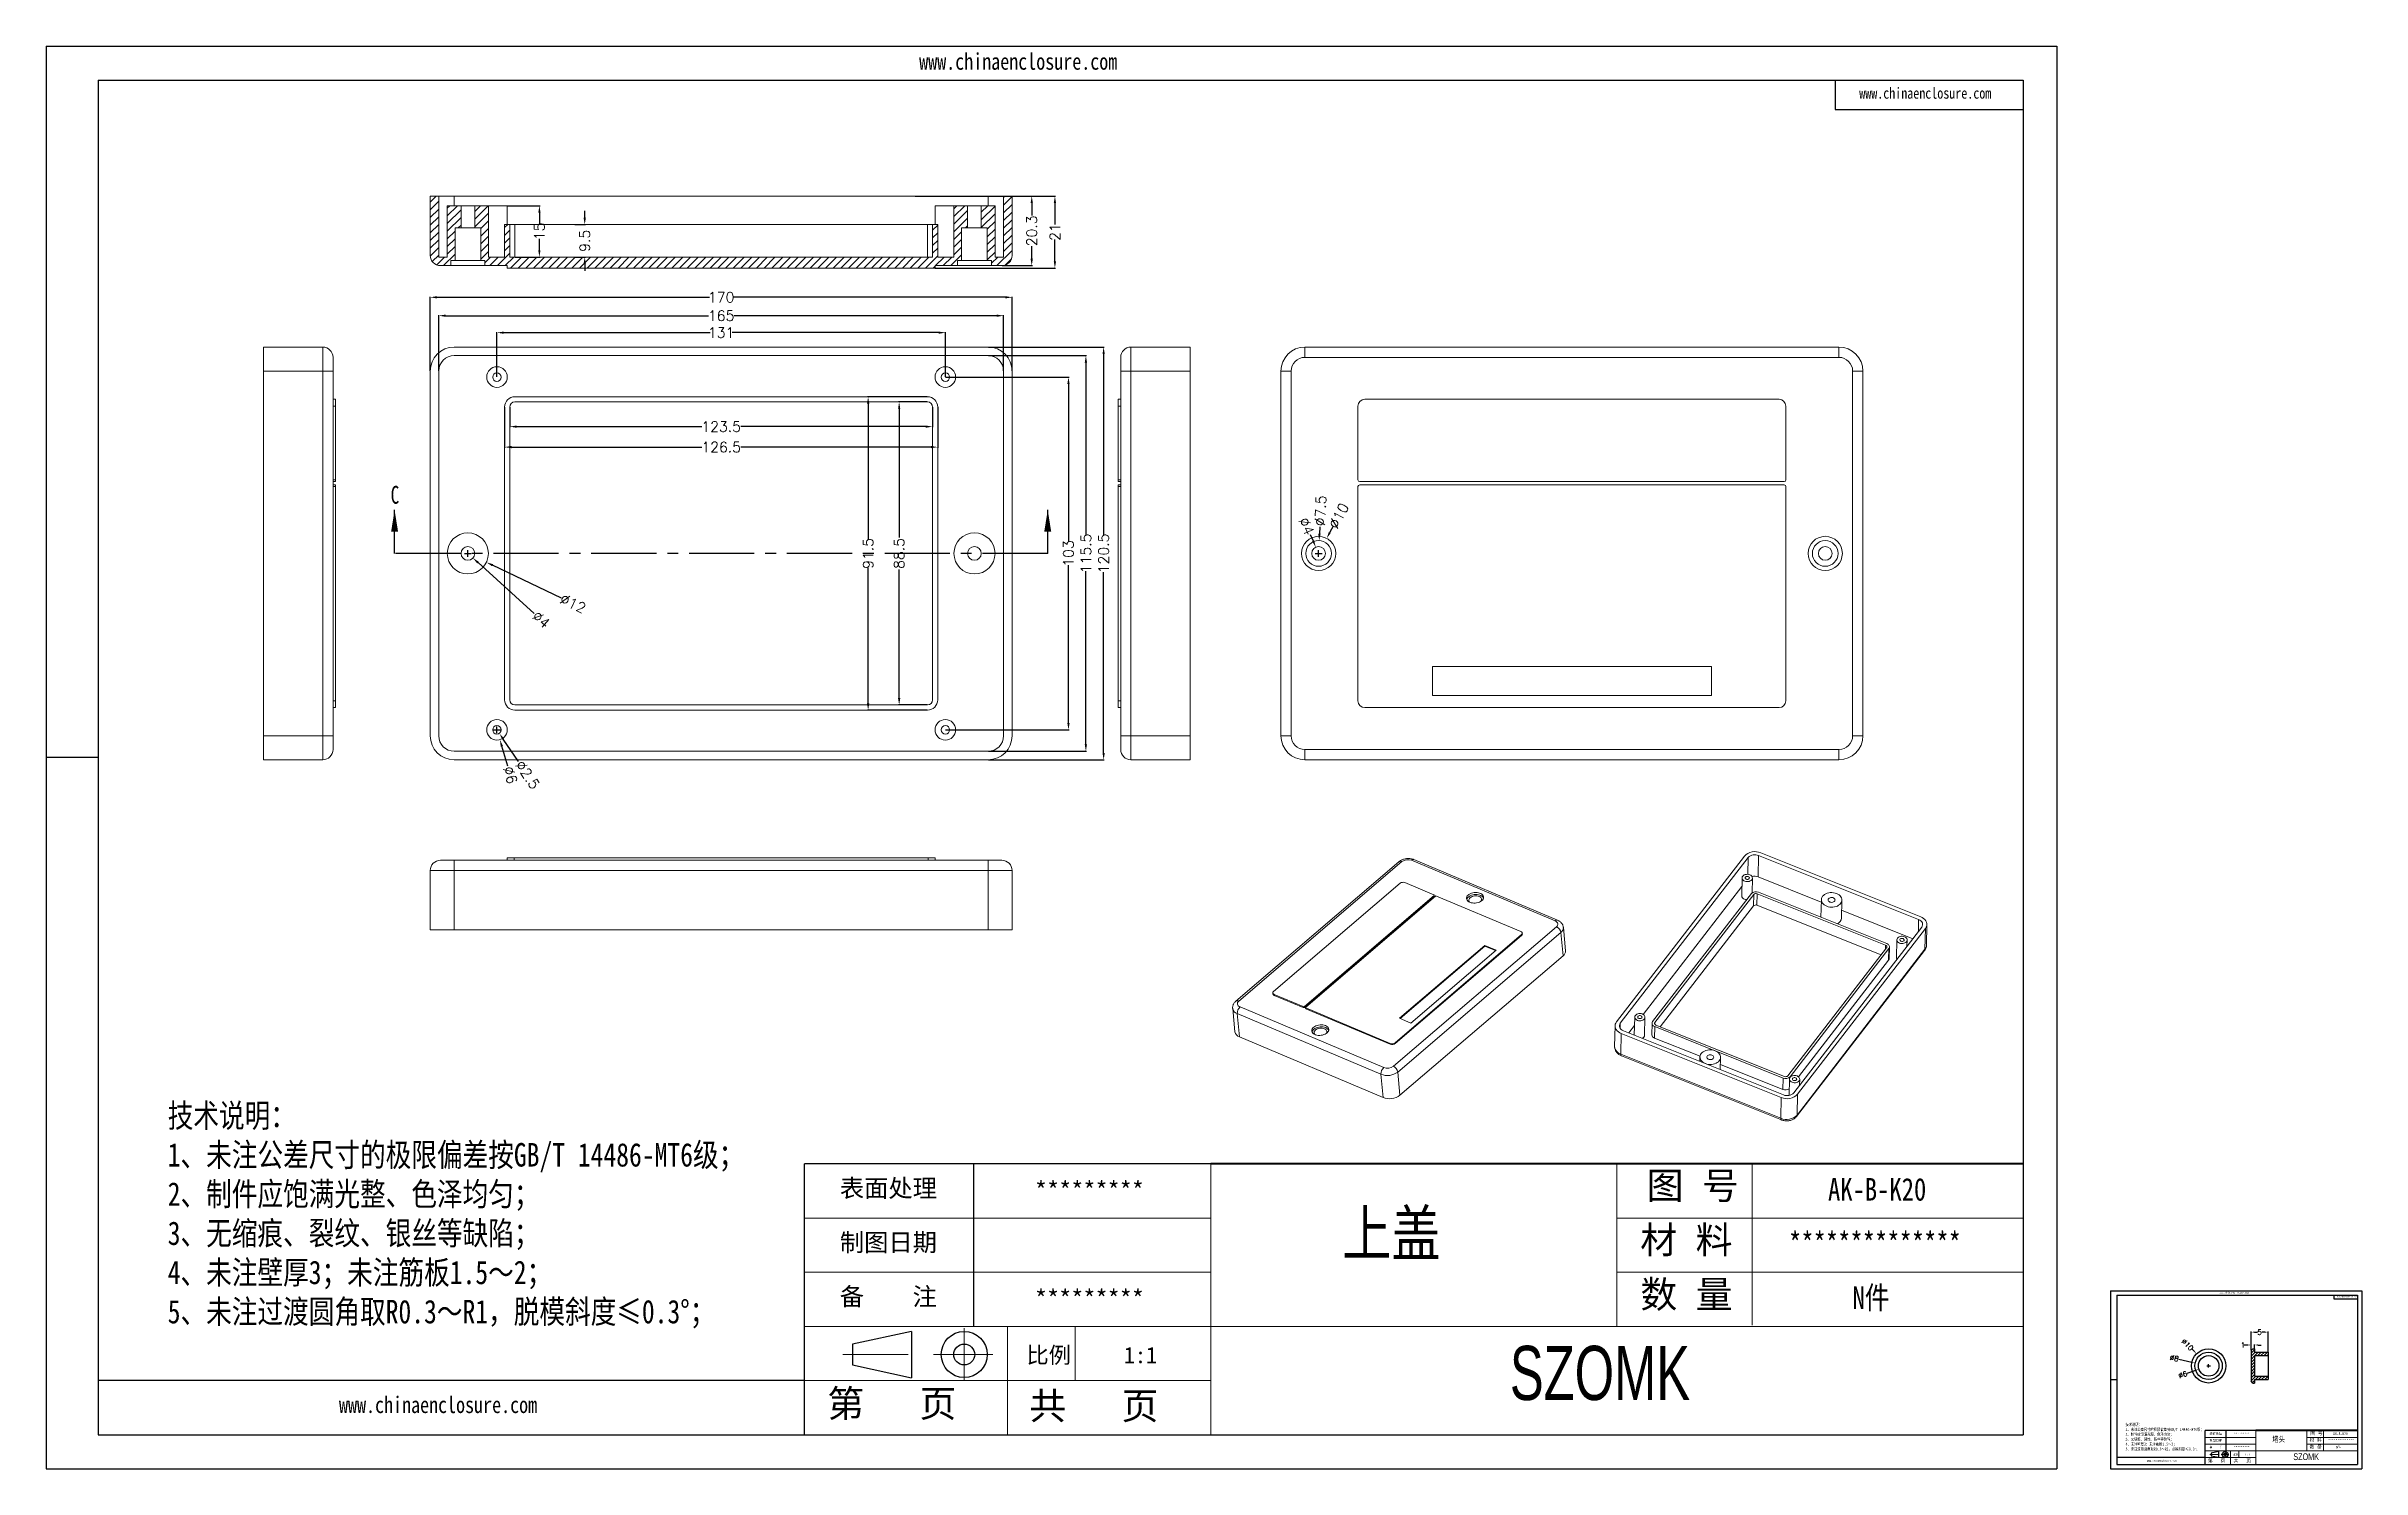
# Model space of a CAD drawing. Header units: inches. Extents: x 1196 to 2510, y 1089 to 1504.
# Drawn here: x 1834 to 2510, y 1089 to 1504 of the extents above; entities that cross this region are included whole.
import ezdxf

# ---------------------------------------------------------------- set-up
doc = ezdxf.new("R2010")
doc.units = ezdxf.units.IN
doc.linetypes.add('CENTER2', pattern=[28.575, 19.05, -3.175, 3.175, -3.175])
doc.layers.add('文字', color=81, linetype='Continuous')
for name, color, linetype, lineweight in [('粗实线', 7, 'Continuous', 30), ('细实线', 3, 'Continuous', 9), ('细点划线', 2, 'CENTER2', 9)]:
    doc.layers.add(name, color=color, linetype=linetype, lineweight=lineweight)
doc.styles.add('SLDTEXTSTYLE5', font='TXT', dxfattribs={"width": 0.7})
doc.styles.get("Standard").update_dxf_attribs({"font": 'txt', "bigfont": 'gbcbig.shx'})
doc.styles.add('宋体', font='', dxfattribs={"width": 0.8, "height": 3.5})
doc.styles.add('长仿宋', font='', dxfattribs={"width": 0.7, "height": 4})
doc.styles.get('宋体').set_extended_font_data('SimSun')
doc.styles.get('长仿宋').set_extended_font_data('SimSun')
doc.dimstyles.new('1.5', dxfattribs={"dimtxt": 1.5, "dimasz": 1, "dimexe": 0.18, "dimexo": 0.0625, "dimgap": 0.1, "dimtad": 0, "dimzin": 9, "dimdsep": 46, "dimtxsty": 'Standard', "dimcen": 0.5, "dimclrd": 3, "dimclre": 3, "dimadec": 0, "dimazin": 2, "dimtfac": 1, "dimtofl": 0, "dimtmove": 0, "dimatfit": 3, "dimfxl": 0, "dimtolj": 1, "dimtzin": 0, "dimarcsym": 0})
doc.dimstyles.new('3', dxfattribs={"dimtxt": 3, "dimasz": 2, "dimexe": 0.18, "dimexo": 0.0625, "dimgap": 0.2, "dimtad": 0, "dimzin": 12, "dimdsep": 46, "dimtxsty": 'Standard', "dimcen": 1, "dimclrd": 3, "dimclre": 3, "dimadec": 0, "dimazin": 0, "dimtfac": 1, "dimtofl": 0, "dimtmove": 0, "dimatfit": 3, "dimfxl": 0, "dimtolj": 1, "dimtzin": 0, "dimarcsym": 0})
pattern_1 = [(45, (-1370.6308, -131.7936), (-1.122532, 1.122532), [])]

msp = doc.modelspace()

# ---------------------------------------------------------------- texts
at = {"color": 7, "linetype": 'Continuous', "insert": (1934.365, 1375.493), "char_height": 5.25, "attachment_point": 1, "style": 'SLDTEXTSTYLE5'}
msp.add_mtext('C', dxfattribs=at)
at = {"attachment_point": 1}
for s, insert, char_height, width in [('{\\fSimHei|b0|i0|c134|p49;表面处理}', (2065.581, 1173.014), 5.20296, 2957.10035), ('{\\fSimHei|b0|i0|c134|p49;*********}', (2122.567, 1172.345), 5.20296, 2957.10035), ('{\\fSimHei|b0|i0|c134|p49;制图日期}', (2065.581, 1157.193), 5.20296, 2957.10035), ('{\\fSimHei|b0|i0|c134|p49;备    注}', (2065.581, 1141.372), 5.20296, 2957.10035), ('{\\fSimHei|b0|i0|c134|p49;*********}', (2122.567, 1140.703), 5.20296, 2957.10035), ('{\\fSimHei|b0|i0|c134|p49;表面处理}', (2465.717, 1099.074), 0.65037, 369.63754), ('{\\fSimHei|b0|i0|c134|p49;制图日期}', (2465.717, 1097.096), 0.65037, 369.63754), ('{\\fSimHei|b0|i0|c134|p49;*********}', (2472.84, 1098.99), 0.65037, 369.63754), ('{\\fSimHei|b0|i0|c134|p49;备    注}', (2465.717, 1095.119), 0.65037, 369.63754), ('{\\fSimHei|b0|i0|c134|p49;*********}', (2472.84, 1095.035), 0.65037, 369.63754)]:
    msp.add_mtext(s, dxfattribs=dict(at, insert=insert, char_height=char_height, width=width))
at = {"layer": '文字', "color": 0, "attachment_point": 1, "style": '宋体'}
for s, insert, char_height, width in [('www.chinaenclosure.com', (2088.757, 1501.815), 4.83415, 84.93135), ('www.chinaenclosure.com', (2363.376, 1491.746), 3.22277, 56.6209), ('{\\H1.111x;技术说明：\\P1、未注公差尺寸的极限偏差按GB/T 14486-MT6级；\\P2、制件应饱满光整、色泽均匀；\\P3、无缩痕、裂纹、银丝等缺陷；\\P4、未注壁厚3；未注筋板1.5～2；\\P5、未注过渡圆角取R0.3～R1，脱模斜度≤0.3%%D；}', (1869.233, 1195.036), 6.18002, 225.09706), ('{\\H1.111x;AK-B-K20}', (2354.264, 1173.371), 5.93282, 68.59005), ('上盖', (2212.324, 1163.846), 13.184, 168.55322), ('{\\H1.111x;**************}', (2342.852, 1157.55), 5.93282, 68.59005), ('{\\H1.111x;N件}', (2361.44, 1141.729), 5.93282, 68.59005), ('www.chinaenclosure.com', (2468.613, 1140.174), 0.60427, 10.61642), ('www.chinaenclosure.com', (2502.941, 1138.916), 0.40285, 7.07761), ('www.chinaenclosure.com', (1919.276, 1109.591), 4.83415, 84.93135), ('{\\H1.111x;技术说明：\\P1、未注公差尺寸的极限偏差按GB/T 14486-MT6级；\\P2、制件应饱满光整、色泽均匀；\\P3、无缩痕、裂纹、银丝等缺陷；\\P4、未注壁厚3；未注筋板1.5～2；\\P5、未注过渡圆角取R0.3～R1，脱模斜度≤0.3%%D；}', (2441.173, 1101.827), 0.7725, 28.13713), ('堵头', (2484.059, 1097.928), 1.648, 21.06915), ('{\\H1.111x;**************}', (2500.375, 1097.141), 0.7416, 8.57376), ('{\\H1.111x;AK-B-K20}', (2501.802, 1099.119), 0.7416, 8.57376), ('www.chinaenclosure.com', (2447.428, 1091.146), 0.60427, 10.61642), ('{\\H1.111x;N件}', (2502.699, 1095.164), 0.7416, 8.57376)]:
    msp.add_mtext(s, dxfattribs=dict(at, insert=insert, char_height=char_height, width=width))
at = {"layer": '粗实线', "attachment_point": 1, "style": '长仿宋'}
for insert, char_height, width in [((2261.319, 1124.376), 15.82085, 177.41517), ((2490.184, 1092.994), 1.97761, 22.1769)]:
    msp.add_mtext('{\\fSTXinwei|b0|i0|c134|p2;SZOMK}', dxfattribs=dict(at, insert=insert, char_height=char_height, width=width))
at = {"layer": '细实线', "color": 7, "attachment_point": 1}
for s, insert, char_height, width in [('{\\fSimSun|b0|i0|c134|p54;图 号}', (2301.274, 1175.102), 7.91042, 39.55212), ('{\\fSimSun|b0|i0|c134|p54;材 料   }', (2299.399, 1159.281), 7.91042, 39.55212), ('{\\fSimSun|b0|i0|c134|p54;数 量}', (2299.437, 1143.382), 7.91042, 35.7403), ('{\\fSimSun|b0|i0|c134|p54;比例}', (2120.128, 1124.049), 4.74625, 20.83458), ('{\\fSimSun|b0|i0|c134|p54;1:1}', (2148.557, 1124.049), 4.74625, 20.83458), ('{\\fSimSun|b0|i0|c134|p54;第   页}', (2061.919, 1111.501), 7.91042, 59.32818), ('{\\fSimSun|b0|i0|c134|p54; 共   页}', (2115.559, 1110.829), 7.91042, 59.32818), ('{\\fSimSun|b0|i0|c134|p54;材 料   }', (2494.944, 1097.358), 0.9888, 4.94402), ('{\\fSimSun|b0|i0|c134|p54;图 号}', (2495.178, 1099.335), 0.9888, 4.94402), ('{\\fSimSun|b0|i0|c134|p54;第   页}', (2465.259, 1091.385), 0.9888, 7.41602), ('{\\fSimSun|b0|i0|c134|p54;比例}', (2472.535, 1092.954), 0.59328, 2.60432), ('{\\fSimSun|b0|i0|c134|p54; 共   页}', (2471.964, 1091.301), 0.9888, 7.41602), ('{\\fSimSun|b0|i0|c134|p54;1:1}', (2476.088, 1092.954), 0.59328, 2.60432), ('{\\fSimSun|b0|i0|c134|p54;数 量}', (2494.949, 1095.37), 0.9888, 4.46754)]:
    msp.add_mtext(s, dxfattribs=dict(at, insert=insert, char_height=char_height, width=width))

# ---------------------------------------------------------------- blocks, each defined once
blk = doc.blocks.new('*D100')
at = {"color": 3, "lineweight": -2, "transparency": 16777216}
for p, q in [((2460.51, 1123.49), (2461.21, 1122.78)), ((2464.95, 1118.52), (2465.95, 1118.52)), ((2465.45, 1118.02), (2465.45, 1119.02))]:
    blk.add_line(p, q, dxfattribs=at)
at = {"color": 3, "transparency": 16777216}
blk.add_solid([(2461.33, 1122.9), (2461.1, 1122.66), (2461.92, 1122.07)], dxfattribs=at)
at = {"layer": 'Defpoints', "color": 0, "transparency": 16777216}
for p in [(2461.92, 1122.07), (2468.97, 1114.98)]:
    blk.add_point(p, dxfattribs=at)
at = {"color": 0, "transparency": 16777216, "insert": (2459.29, 1124.71), "char_height": 1.5, "attachment_point": 5, "rotation": 314.84206}
blk.add_mtext('\\A1;∅10', dxfattribs=at)
blk = doc.blocks.new('*D101')
at = {"color": 3, "lineweight": -2, "transparency": 16777216}
for p, q in [((2456.73, 1120.47), (2460.57, 1119.61)), ((2464.95, 1118.52), (2465.95, 1118.52)), ((2465.45, 1118.02), (2465.45, 1119.02))]:
    blk.add_line(p, q, dxfattribs=at)
at = {"color": 3, "transparency": 16777216}
blk.add_solid([(2460.6, 1119.78), (2460.53, 1119.45), (2461.54, 1119.4)], dxfattribs=at)
at = {"layer": 'Defpoints', "color": 0, "transparency": 16777216}
for p in [(2461.54, 1119.4), (2469.35, 1117.65)]:
    blk.add_point(p, dxfattribs=at)
at = {"color": 0, "transparency": 16777216, "insert": (2455.42, 1120.76), "char_height": 1.5, "attachment_point": 5, "rotation": 347.40745}
blk.add_mtext('\\A1;∅8', dxfattribs=at)
blk = doc.blocks.new('*D102')
at = {"color": 3, "lineweight": -2, "transparency": 16777216}
for p, q in [((2459.18, 1116.4), (2461.66, 1117.24)), ((2464.95, 1118.52), (2465.95, 1118.52)), ((2465.45, 1118.02), (2465.45, 1119.02))]:
    blk.add_line(p, q, dxfattribs=at)
at = {"color": 3, "transparency": 16777216}
blk.add_solid([(2461.6, 1117.4), (2461.71, 1117.08), (2462.6, 1117.56)], dxfattribs=at)
at = {"layer": 'Defpoints', "color": 0, "transparency": 16777216}
for p in [(2462.6, 1117.56), (2468.29, 1119.49)]:
    blk.add_point(p, dxfattribs=at)
at = {"color": 0, "transparency": 16777216, "insert": (2457.9, 1115.97), "char_height": 1.5, "attachment_point": 5, "rotation": 18.69861}
blk.add_mtext('\\A1;∅6', dxfattribs=at)
blk = doc.blocks.new('*D103')
at = {"color": 3, "lineweight": -2, "transparency": 16777216}
for p, q in [((2477.84, 1123.09), (2477.84, 1128.55)), ((2478.84, 1128.37), (2479.74, 1128.37)), ((2481.84, 1128.37), (2480.94, 1128.37)), ((2482.84, 1122.59), (2482.84, 1128.55))]:
    blk.add_line(p, q, dxfattribs=at)
at = {"color": 3, "transparency": 16777216}
for points in [[(2478.84, 1128.54), (2478.84, 1128.21), (2477.84, 1128.37)], [(2481.84, 1128.54), (2481.84, 1128.21), (2482.84, 1128.37)]]:
    blk.add_solid(points, dxfattribs=at)
at = {"layer": 'Defpoints', "color": 0, "transparency": 16777216}
for p in [(2477.84, 1123.02), (2482.84, 1128.37), (2482.84, 1122.52)]:
    blk.add_point(p, dxfattribs=at)
at = {"color": 0, "transparency": 16777216, "insert": (2480.34, 1128.37), "char_height": 1.5, "attachment_point": 5}
blk.add_mtext('\\A1;5', dxfattribs=at)
blk = doc.blocks.new('*D104')
at = {"color": 3, "lineweight": -2, "transparency": 16777216}
for p, q in [((2476.84, 1124.62), (2475.84, 1124.62)), ((2477.84, 1123.09), (2477.84, 1124.8)), ((2478.84, 1123.59), (2478.84, 1124.8)), ((2479.84, 1124.62), (2480.84, 1124.62))]:
    blk.add_line(p, q, dxfattribs=at)
at = {"color": 3, "transparency": 16777216}
for points in [[(2476.84, 1124.79), (2476.84, 1124.46), (2477.84, 1124.62)], [(2479.84, 1124.79), (2479.84, 1124.46), (2478.84, 1124.62)]]:
    blk.add_solid(points, dxfattribs=at)
at = {"layer": 'Defpoints', "color": 0, "transparency": 16777216}
for p in [(2477.84, 1124.62), (2477.84, 1123.02), (2478.84, 1123.52)]:
    blk.add_point(p, dxfattribs=at)
at = {"color": 0, "transparency": 16777216, "insert": (2475.49, 1124.62), "char_height": 1.5, "attachment_point": 5}
blk.add_mtext('\\A1;1', dxfattribs=at)
blk = doc.blocks.new('*D129')
at = {"color": 3, "lineweight": -2, "transparency": 16777216}
for p, q in [((1965.42, 1407.3), (1965.42, 1420.39)), ((1967.42, 1420.21), (2027.72, 1420.21)), ((2094.42, 1420.21), (2034.12, 1420.21)), ((2096.42, 1407.3), (2096.42, 1420.39))]:
    blk.add_line(p, q, dxfattribs=at)
at = {"color": 3, "transparency": 16777216}
for points in [[(1967.42, 1420.54), (1967.42, 1419.88), (1965.42, 1420.21)], [(2094.42, 1420.54), (2094.42, 1419.88), (2096.42, 1420.21)]]:
    blk.add_solid(points, dxfattribs=at)
at = {"layer": 'Defpoints', "color": 0, "transparency": 16777216}
for p in [(2096.42, 1420.21), (1965.42, 1407.24), (2096.42, 1407.24)]:
    blk.add_point(p, dxfattribs=at)
at = {"color": 0, "transparency": 16777216, "insert": (2030.92, 1420.21), "char_height": 3, "attachment_point": 5}
blk.add_mtext('\\A1;131', dxfattribs=at)
blk = doc.blocks.new('*D130')
at = {"color": 3, "lineweight": -2, "transparency": 16777216}
for p, q in [((1969.17, 1398.43), (1969.17, 1392.59)), ((2092.67, 1398.43), (2092.67, 1392.59)), ((1971.17, 1392.77), (2025.22, 1392.77)), ((2090.67, 1392.77), (2036.62, 1392.77))]:
    blk.add_line(p, q, dxfattribs=at)
at = {"color": 3, "transparency": 16777216}
for points in [[(1971.17, 1393.1), (1971.17, 1392.43), (1969.17, 1392.77)], [(2090.67, 1393.1), (2090.67, 1392.43), (2092.67, 1392.77)]]:
    blk.add_solid(points, dxfattribs=at)
at = {"layer": 'Defpoints', "color": 0, "transparency": 16777216}
for p in [(1969.17, 1398.49), (2092.67, 1398.49), (1969.17, 1392.77)]:
    blk.add_point(p, dxfattribs=at)
at = {"color": 0, "transparency": 16777216, "insert": (2030.92, 1392.77), "char_height": 3, "attachment_point": 5}
blk.add_mtext('\\A1;123.5', dxfattribs=at)
blk = doc.blocks.new('*D131')
at = {"color": 3, "lineweight": -2, "transparency": 16777216}
for p, q in [((1967.67, 1398.43), (1967.67, 1386.61)), ((2094.17, 1398.43), (2094.17, 1386.61)), ((1969.67, 1386.79), (2025.22, 1386.79)), ((2092.17, 1386.79), (2036.62, 1386.79))]:
    blk.add_line(p, q, dxfattribs=at)
at = {"color": 3, "transparency": 16777216}
for points in [[(1969.67, 1387.12), (1969.67, 1386.45), (1967.67, 1386.79)], [(2092.17, 1387.12), (2092.17, 1386.45), (2094.17, 1386.79)]]:
    blk.add_solid(points, dxfattribs=at)
at = {"layer": 'Defpoints', "color": 0, "transparency": 16777216}
for p in [(1967.67, 1398.49), (2094.17, 1398.49), (2094.17, 1386.79)]:
    blk.add_point(p, dxfattribs=at)
at = {"color": 0, "transparency": 16777216, "insert": (2030.92, 1386.79), "char_height": 3, "attachment_point": 5}
blk.add_mtext('\\A1;126.5', dxfattribs=at)
blk = doc.blocks.new('*D132')
at = {"color": 3, "lineweight": -2, "transparency": 16777216}
for p, q in [((1948.42, 1409.05), (1948.42, 1425.34)), ((1950.42, 1425.16), (2027.22, 1425.16)), ((2111.42, 1425.16), (2034.62, 1425.16)), ((2113.42, 1409.05), (2113.42, 1425.34))]:
    blk.add_line(p, q, dxfattribs=at)
at = {"color": 3, "transparency": 16777216}
for points in [[(1950.42, 1425.49), (1950.42, 1424.83), (1948.42, 1425.16)], [(2111.42, 1425.49), (2111.42, 1424.83), (2113.42, 1425.16)]]:
    blk.add_solid(points, dxfattribs=at)
at = {"layer": 'Defpoints', "color": 0, "transparency": 16777216}
for p in [(2113.42, 1425.16), (1948.42, 1408.99), (2113.42, 1408.99)]:
    blk.add_point(p, dxfattribs=at)
at = {"color": 0, "transparency": 16777216, "insert": (2030.92, 1425.16), "char_height": 3, "attachment_point": 5}
blk.add_mtext('\\A1;165', dxfattribs=at)
blk = doc.blocks.new('*D133')
at = {"color": 3, "lineweight": -2, "transparency": 16777216}
for p, q in [((1945.92, 1409.05), (1945.92, 1430.71)), ((1947.92, 1430.53), (2027.47, 1430.53)), ((2113.92, 1430.53), (2034.37, 1430.53)), ((2115.92, 1409.05), (2115.92, 1430.71))]:
    blk.add_line(p, q, dxfattribs=at)
at = {"color": 3, "transparency": 16777216}
for points in [[(1947.92, 1430.87), (1947.92, 1430.2), (1945.92, 1430.53)], [(2113.92, 1430.87), (2113.92, 1430.2), (2115.92, 1430.53)]]:
    blk.add_solid(points, dxfattribs=at)
at = {"layer": 'Defpoints', "color": 0, "transparency": 16777216}
for p in [(1945.92, 1430.53), (1945.92, 1408.99), (2115.92, 1408.99)]:
    blk.add_point(p, dxfattribs=at)
at = {"color": 0, "transparency": 16777216, "insert": (2030.92, 1430.53), "char_height": 3, "attachment_point": 5}
blk.add_mtext('\\A1;170', dxfattribs=at)
blk = doc.blocks.new('*D134')
at = {"color": 3, "lineweight": -2, "transparency": 16777216}
for p, q in [((2096.48, 1407.24), (2132.55, 1407.24)), ((2132.37, 1405.24), (2132.37, 1359.19)), ((2132.37, 1306.24), (2132.37, 1352.29)), ((2096.48, 1304.24), (2132.55, 1304.24))]:
    blk.add_line(p, q, dxfattribs=at)
at = {"color": 3, "transparency": 16777216}
for points in [[(2132.04, 1405.24), (2132.7, 1405.24), (2132.37, 1407.24)], [(2132.04, 1306.24), (2132.7, 1306.24), (2132.37, 1304.24)]]:
    blk.add_solid(points, dxfattribs=at)
at = {"layer": 'Defpoints', "color": 0, "transparency": 16777216}
for p in [(2096.42, 1407.24), (2132.37, 1407.24), (2096.42, 1304.24)]:
    blk.add_point(p, dxfattribs=at)
at = {"color": 0, "transparency": 16777216, "insert": (2132.37, 1355.74), "char_height": 3, "attachment_point": 5, "rotation": 90}
blk.add_mtext('\\A1;103', dxfattribs=at)
blk = doc.blocks.new('*D135')
at = {"color": 3, "lineweight": -2, "transparency": 16777216}
for p, q in [((2108.98, 1413.49), (2137.64, 1413.49)), ((2137.46, 1411.49), (2137.46, 1360.94)), ((2137.46, 1299.99), (2137.46, 1350.54)), ((2108.98, 1297.99), (2137.64, 1297.99))]:
    blk.add_line(p, q, dxfattribs=at)
at = {"color": 3, "transparency": 16777216}
for points in [[(2137.13, 1411.49), (2137.79, 1411.49), (2137.46, 1413.49)], [(2137.13, 1299.99), (2137.79, 1299.99), (2137.46, 1297.99)]]:
    blk.add_solid(points, dxfattribs=at)
at = {"layer": 'Defpoints', "color": 0, "transparency": 16777216}
for p in [(2108.92, 1413.49), (2137.46, 1413.49), (2108.92, 1297.99)]:
    blk.add_point(p, dxfattribs=at)
at = {"color": 0, "transparency": 16777216, "insert": (2137.46, 1355.74), "char_height": 3, "attachment_point": 5, "rotation": 90}
blk.add_mtext('\\A1;115.5', dxfattribs=at)
blk = doc.blocks.new('*D136')
at = {"color": 3, "lineweight": -2, "transparency": 16777216}
for p, q in [((2108.98, 1415.99), (2142.82, 1415.99)), ((2142.64, 1413.99), (2142.64, 1361.19)), ((2142.64, 1297.49), (2142.64, 1350.29)), ((2108.98, 1295.49), (2142.82, 1295.49))]:
    blk.add_line(p, q, dxfattribs=at)
at = {"color": 3, "transparency": 16777216}
for points in [[(2142.31, 1413.99), (2142.98, 1413.99), (2142.64, 1415.99)], [(2142.31, 1297.49), (2142.98, 1297.49), (2142.64, 1295.49)]]:
    blk.add_solid(points, dxfattribs=at)
at = {"layer": 'Defpoints', "color": 0, "transparency": 16777216}
for p in [(2108.92, 1415.99), (2142.64, 1415.99), (2108.92, 1295.49)]:
    blk.add_point(p, dxfattribs=at)
at = {"color": 0, "transparency": 16777216, "insert": (2142.64, 1355.74), "char_height": 3, "attachment_point": 5, "rotation": 90}
blk.add_mtext('\\A1;120.5', dxfattribs=at)
blk = doc.blocks.new('*D137')
at = {"color": 3, "lineweight": -2, "transparency": 16777216}
for p, q in [((2115.98, 1460.08), (2121.82, 1460.08)), ((2121.64, 1458.08), (2121.64, 1454.38)), ((2121.64, 1441.78), (2121.64, 1445.48)), ((2112.98, 1439.78), (2121.82, 1439.78))]:
    blk.add_line(p, q, dxfattribs=at)
at = {"color": 3, "transparency": 16777216}
for points in [[(2121.31, 1458.08), (2121.97, 1458.08), (2121.64, 1460.08)], [(2121.31, 1441.78), (2121.97, 1441.78), (2121.64, 1439.78)]]:
    blk.add_solid(points, dxfattribs=at)
at = {"layer": 'Defpoints', "color": 0, "transparency": 16777216}
for p in [(2115.92, 1460.08), (2121.64, 1460.08), (2112.92, 1439.78)]:
    blk.add_point(p, dxfattribs=at)
at = {"color": 0, "transparency": 16777216, "insert": (2121.64, 1449.93), "char_height": 3, "attachment_point": 5, "rotation": 90}
blk.add_mtext('\\A1;20.3', dxfattribs=at)
blk = doc.blocks.new('*D138')
at = {"color": 3, "lineweight": -2, "transparency": 16777216}
for p, q in [((2087.56, 1460.08), (2128.59, 1460.08)), ((2128.41, 1458.08), (2128.41, 1451.78)), ((2128.41, 1441.08), (2128.41, 1447.38)), ((2093.48, 1439.08), (2128.59, 1439.08))]:
    blk.add_line(p, q, dxfattribs=at)
at = {"color": 3, "transparency": 16777216}
for points in [[(2128.08, 1458.08), (2128.75, 1458.08), (2128.41, 1460.08)], [(2128.08, 1441.08), (2128.75, 1441.08), (2128.41, 1439.08)]]:
    blk.add_solid(points, dxfattribs=at)
at = {"layer": 'Defpoints', "color": 0, "transparency": 16777216}
for p in [(2087.5, 1460.08), (2128.41, 1460.08), (2093.42, 1439.08)]:
    blk.add_point(p, dxfattribs=at)
at = {"color": 0, "transparency": 16777216, "insert": (2128.41, 1449.58), "char_height": 3, "attachment_point": 5, "rotation": 90}
blk.add_mtext('\\A1;21', dxfattribs=at)
blk = doc.blocks.new('*D139')
at = {"color": 3, "lineweight": -2, "transparency": 16777216}
for p, q in [((1968.48, 1457.28), (1978, 1457.28)), ((1977.82, 1455.28), (1977.82, 1451.98)), ((1977.82, 1444.28), (1977.82, 1447.58)), ((1970.73, 1442.28), (1978, 1442.28))]:
    blk.add_line(p, q, dxfattribs=at)
at = {"color": 3, "transparency": 16777216}
for points in [[(1977.49, 1455.28), (1978.15, 1455.28), (1977.82, 1457.28)], [(1977.49, 1444.28), (1978.15, 1444.28), (1977.82, 1442.28)]]:
    blk.add_solid(points, dxfattribs=at)
at = {"layer": 'Defpoints', "color": 0, "transparency": 16777216}
for p in [(1968.42, 1457.28), (1977.82, 1457.28), (1970.67, 1442.28)]:
    blk.add_point(p, dxfattribs=at)
at = {"color": 0, "transparency": 16777216, "insert": (1977.82, 1449.78), "char_height": 3, "attachment_point": 5, "rotation": 90}
blk.add_mtext('\\A1;15', dxfattribs=at)
blk = doc.blocks.new('*D140')
at = {"color": 3, "lineweight": -2, "transparency": 16777216}
for p, q in [((1991.06, 1453.78), (1991.06, 1455.78)), ((1988.12, 1451.78), (1991.24, 1451.78)), ((1988.12, 1442.28), (1991.24, 1442.28)), ((1991.06, 1440.28), (1991.06, 1438.28))]:
    blk.add_line(p, q, dxfattribs=at)
at = {"color": 3, "transparency": 16777216}
for points in [[(1990.72, 1453.78), (1991.39, 1453.78), (1991.06, 1451.78)], [(1990.72, 1440.28), (1991.39, 1440.28), (1991.06, 1442.28)]]:
    blk.add_solid(points, dxfattribs=at)
at = {"layer": 'Defpoints', "color": 0, "transparency": 16777216}
for p in [(1988.05, 1451.78), (1991.06, 1451.78), (1988.05, 1442.28)]:
    blk.add_point(p, dxfattribs=at)
at = {"color": 0, "transparency": 16777216, "insert": (1991.06, 1447.03), "char_height": 3, "attachment_point": 5, "rotation": 90}
blk.add_mtext('\\A1;9.5', dxfattribs=at)
blk = doc.blocks.new('*D141')
at = {"color": 3, "lineweight": -2, "transparency": 16777216}
for p, q in [((1964.42, 1304.24), (1966.42, 1304.24)), ((1965.42, 1303.24), (1965.42, 1305.24)), ((1968.56, 1293.64), (1966.84, 1299.45))]:
    blk.add_line(p, q, dxfattribs=at)
at = {"color": 3, "transparency": 16777216}
blk.add_solid([(1967.16, 1299.54), (1966.52, 1299.35), (1966.27, 1301.36)], dxfattribs=at)
at = {"layer": 'Defpoints', "color": 0, "transparency": 16777216}
for p in [(1964.56, 1307.12), (1966.27, 1301.36)]:
    blk.add_point(p, dxfattribs=at)
at = {"color": 0, "transparency": 16777216, "insert": (1969.32, 1291.05), "char_height": 3, "attachment_point": 5, "rotation": 286.50794}
blk.add_mtext('\\A1;∅6', dxfattribs=at)
blk = doc.blocks.new('*D142')
at = {"color": 3, "lineweight": -2, "transparency": 16777216}
for p, q in [((1964.42, 1304.24), (1966.42, 1304.24)), ((1965.42, 1303.24), (1965.42, 1305.24)), ((1971.71, 1295), (1967.25, 1301.55))]:
    blk.add_line(p, q, dxfattribs=at)
at = {"color": 3, "transparency": 16777216}
blk.add_solid([(1967.52, 1301.74), (1966.97, 1301.37), (1966.12, 1303.21)], dxfattribs=at)
at = {"layer": 'Defpoints', "color": 0, "transparency": 16777216}
for p in [(1964.71, 1305.27), (1966.12, 1303.21)]:
    blk.add_point(p, dxfattribs=at)
at = {"color": 0, "transparency": 16777216, "insert": (1974.36, 1291.11), "char_height": 3, "attachment_point": 5, "rotation": 304.27132}
blk.add_mtext('\\A1;∅2.5', dxfattribs=at)
blk = doc.blocks.new('*D143')
at = {"color": 3, "lineweight": -2, "transparency": 16777216}
for p, q in [((1955.92, 1355.74), (1957.92, 1355.74)), ((1956.92, 1354.74), (1956.92, 1356.74)), ((1984.31, 1342.71), (1964.14, 1352.3))]:
    blk.add_line(p, q, dxfattribs=at)
at = {"color": 3, "transparency": 16777216}
blk.add_solid([(1964.28, 1352.6), (1964, 1352), (1962.33, 1353.16)], dxfattribs=at)
at = {"layer": 'Defpoints', "color": 0, "transparency": 16777216}
for p in [(1951.5, 1358.32), (1962.33, 1353.16)]:
    blk.add_point(p, dxfattribs=at)
at = {"color": 0, "transparency": 16777216, "insert": (1987.65, 1341.12), "char_height": 3, "attachment_point": 5, "rotation": 334.55835}
blk.add_mtext('\\A1;∅12', dxfattribs=at)
blk = doc.blocks.new('*D144')
at = {"color": 3, "lineweight": -2, "transparency": 16777216}
for p, q in [((1955.92, 1355.74), (1957.92, 1355.74)), ((1956.92, 1354.74), (1956.92, 1356.74)), ((1976.33, 1338.24), (1959.89, 1353.06))]:
    blk.add_line(p, q, dxfattribs=at)
at = {"color": 3, "transparency": 16777216}
blk.add_solid([(1960.11, 1353.31), (1959.66, 1352.81), (1958.4, 1354.4)], dxfattribs=at)
at = {"layer": 'Defpoints', "color": 0, "transparency": 16777216}
for p in [(1955.43, 1357.08), (1958.4, 1354.4)]:
    blk.add_point(p, dxfattribs=at)
at = {"color": 0, "transparency": 16777216, "insert": (1978.34, 1336.43), "char_height": 3, "attachment_point": 5, "rotation": 317.96771}
blk.add_mtext('\\A1;∅4', dxfattribs=at)
blk = doc.blocks.new('*D145')
at = {"color": 3, "lineweight": -2, "transparency": 16777216}
for p, q in [((2091.1, 1399.99), (2082.73, 1399.99)), ((2082.91, 1397.99), (2082.91, 1360.44)), ((2082.91, 1313.49), (2082.91, 1351.04)), ((2091.1, 1311.49), (2082.73, 1311.49))]:
    blk.add_line(p, q, dxfattribs=at)
at = {"color": 3, "transparency": 16777216}
for points in [[(2082.58, 1397.99), (2083.24, 1397.99), (2082.91, 1399.99)], [(2082.58, 1313.49), (2083.24, 1313.49), (2082.91, 1311.49)]]:
    blk.add_solid(points, dxfattribs=at)
at = {"layer": 'Defpoints', "color": 0, "transparency": 16777216}
for p in [(2082.91, 1399.99), (2091.17, 1399.99), (2091.17, 1311.49)]:
    blk.add_point(p, dxfattribs=at)
at = {"color": 0, "transparency": 16777216, "insert": (2082.91, 1355.74), "char_height": 3, "attachment_point": 5, "rotation": 90}
blk.add_mtext('\\A1;88.5', dxfattribs=at)
blk = doc.blocks.new('*D146')
at = {"color": 3, "lineweight": -2, "transparency": 16777216}
for p, q in [((2091.1, 1401.49), (2073.67, 1401.49)), ((2073.85, 1399.49), (2073.85, 1359.94)), ((2073.85, 1311.99), (2073.85, 1351.54)), ((2091.1, 1309.99), (2073.67, 1309.99))]:
    blk.add_line(p, q, dxfattribs=at)
at = {"color": 3, "transparency": 16777216}
for points in [[(2073.52, 1399.49), (2074.19, 1399.49), (2073.85, 1401.49)], [(2073.52, 1311.99), (2074.19, 1311.99), (2073.85, 1309.99)]]:
    blk.add_solid(points, dxfattribs=at)
at = {"layer": 'Defpoints', "color": 0, "transparency": 16777216}
for p in [(2091.17, 1401.49), (2073.85, 1309.99), (2091.17, 1309.99)]:
    blk.add_point(p, dxfattribs=at)
at = {"color": 0, "transparency": 16777216, "insert": (2073.85, 1355.74), "char_height": 3, "attachment_point": 5, "rotation": 90}
blk.add_mtext('\\A1;91.5', dxfattribs=at)
blk = doc.blocks.new('*D147')
at = {"color": 3, "lineweight": -2, "transparency": 16777216}
for p, q in [((2203.02, 1361.23), (2203.83, 1359.4)), ((2204.44, 1355.74), (2206.44, 1355.74)), ((2205.44, 1354.74), (2205.44, 1356.74))]:
    blk.add_line(p, q, dxfattribs=at)
at = {"color": 3, "transparency": 16777216}
blk.add_solid([(2204.13, 1359.53), (2203.52, 1359.26), (2204.63, 1357.57)], dxfattribs=at)
at = {"layer": 'Defpoints', "color": 0, "transparency": 16777216}
for p in [(2204.63, 1357.57), (2206.25, 1353.91)]:
    blk.add_point(p, dxfattribs=at)
at = {"color": 0, "transparency": 16777216, "insert": (2201.92, 1363.7), "char_height": 3, "attachment_point": 5, "rotation": 293.85849}
blk.add_mtext('\\A1;∅4', dxfattribs=at)
blk = doc.blocks.new('*D148')
at = {"color": 3, "lineweight": -2, "transparency": 16777216}
for p, q in [((2205.78, 1363.48), (2205.7, 1361.48)), ((2204.44, 1355.74), (2206.44, 1355.74)), ((2205.44, 1354.74), (2205.44, 1356.74))]:
    blk.add_line(p, q, dxfattribs=at)
at = {"color": 3, "transparency": 16777216}
blk.add_solid([(2205.36, 1361.5), (2206.03, 1361.47), (2205.61, 1359.49)], dxfattribs=at)
at = {"layer": 'Defpoints', "color": 0, "transparency": 16777216}
for p in [(2205.61, 1359.49), (2205.28, 1351.99)]:
    blk.add_point(p, dxfattribs=at)
at = {"color": 0, "transparency": 16777216, "insert": (2205.99, 1368.18), "char_height": 3, "attachment_point": 5, "rotation": 87.47925}
blk.add_mtext('\\A1;∅7.5', dxfattribs=at)
blk = doc.blocks.new('*D149')
at = {"color": 3, "lineweight": -2, "transparency": 16777216}
for p, q in [((2209.69, 1363.67), (2208.75, 1361.91)), ((2204.44, 1355.74), (2206.44, 1355.74)), ((2205.44, 1354.74), (2205.44, 1356.74))]:
    blk.add_line(p, q, dxfattribs=at)
at = {"color": 3, "transparency": 16777216}
blk.add_solid([(2208.45, 1362.07), (2209.04, 1361.75), (2207.8, 1360.15)], dxfattribs=at)
at = {"layer": 'Defpoints', "color": 0, "transparency": 16777216}
for p in [(2207.8, 1360.15), (2203.08, 1351.33)]:
    blk.add_point(p, dxfattribs=at)
at = {"color": 0, "transparency": 16777216, "insert": (2211.32, 1366.72), "char_height": 3, "attachment_point": 5, "rotation": 61.84337}
blk.add_mtext('\\A1;∅10', dxfattribs=at)

# ---------------------------------------------------------------- dimensions: what is measured, and where the dimension line sits
for base, p1, p2, picture, middle in [((1977.821, 1457.278), (1970.665, 1442.278), (1968.415, 1457.278), '*D139', (1977.821, 1449.778)), ((1991.056, 1451.778), (1988.054, 1442.278), (1988.054, 1451.778), '*D140', (1991.056, 1447.028)), ((2128.413, 1460.078), (2093.415, 1439.078), (2087.5, 1460.078), '*D138', (2128.413, 1449.578)), ((2121.641, 1460.078), (2112.915, 1439.778), (2115.915, 1460.078), '*D137', (2121.641, 1449.928)), ((2142.642, 1415.99), (2108.915, 1295.49), (2108.915, 1415.99), '*D136', (2142.642, 1355.74)), ((2132.369, 1407.24), (2096.415, 1304.24), (2096.415, 1407.24), '*D134', (2132.369, 1355.74)), ((2137.461, 1413.49), (2108.915, 1297.99), (2108.915, 1413.49), '*D135', (2137.461, 1355.74)), ((2082.911, 1399.99), (2091.165, 1311.49), (2091.165, 1399.99), '*D145', (2082.911, 1355.74))]:
    dim = msp.add_linear_dim(base=base, p1=p1, p2=p2, angle=90, dimstyle='3')
    dim.commit()
    dim.dimension.update_dxf_attribs({"geometry": picture, "text_midpoint": middle})
for base, p1, p2, picture, middle in [((1945.915, 1430.534), (2115.915, 1408.99), (1945.915, 1408.99), '*D133', (2030.915, 1430.534)), ((2113.415, 1425.16), (1948.415, 1408.99), (2113.415, 1408.99), '*D132', (2030.915, 1425.16)), ((2096.415, 1420.211), (1965.415, 1407.24), (2096.415, 1407.24), '*D129', (2030.915, 1420.211)), ((2094.165, 1386.785), (1967.665, 1398.49), (2094.165, 1398.49), '*D131', (2030.915, 1386.785)), ((1969.165, 1392.767), (2092.665, 1398.49), (1969.165, 1398.49), '*D130', (2030.915, 1392.767))]:
    dim = msp.add_linear_dim(base=base, p1=p1, p2=p2, dimstyle='3')
    dim.commit()
    dim.dimension.update_dxf_attribs({"geometry": picture, "text_midpoint": middle})
dim = msp.add_linear_dim(base=(2073.853, 1309.99), p1=(2091.165, 1401.49), p2=(2091.165, 1309.99), angle=90, dimstyle='3')
dim.commit()
dim.dimension.update_dxf_attribs({"geometry": '*D146', "text_midpoint": (2073.853, 1355.74), "dimtype": 160})
for p1, p2, dimstyle, picture, middle in [((2205.279, 1351.993), (2205.608, 1359.486), '3', '*D148', (2205.991, 1368.178)), ((2206.253, 1353.911), (2204.635, 1357.569), '3', '*D147', (2201.925, 1363.696)), ((2203.084, 1351.331), (2207.803, 1360.148), '3', '*D149', (2211.318, 1366.716)), ((2468.971, 1114.978), (2461.92, 1122.069), '1.5', '*D100', (2459.293, 1124.71))]:
    dim = msp.add_diameter_dim_2p(p1=p1, p2=p2, dimstyle=dimstyle)
    dim.commit()
    dim.dimension.update_dxf_attribs({"geometry": picture, "text_midpoint": middle})
for p1, p2, dimstyle, picture, middle in [((1951.497, 1358.317), (1962.333, 1353.162), '3', '*D143', (1987.65, 1341.118)), ((1955.43, 1357.079), (1958.401, 1354.401), '3', '*D144', (1978.338, 1336.429)), ((1964.563, 1307.116), (1966.268, 1301.363), '3', '*D141', (1969.324, 1291.049)), ((1964.711, 1305.273), (1966.119, 1303.207), '3', '*D142', (1974.361, 1291.112)), ((2469.349, 1117.651), (2461.542, 1119.396), '1.5', '*D101', (2455.415, 1120.764)), ((2468.287, 1119.485), (2462.604, 1117.562), '1.5', '*D102', (2457.902, 1115.97))]:
    dim = msp.add_diameter_dim_2p(p1=p1, p2=p2, dimstyle=dimstyle)
    dim.commit()
    dim.dimension.update_dxf_attribs({"geometry": picture, "text_midpoint": middle, "dimtype": 163})
for base, p1, p2, picture, middle in [((2477.84, 1124.622), (2478.84, 1123.524), (2477.84, 1123.024), '*D104', (2475.49, 1124.622)), ((2482.84, 1128.375), (2477.84, 1123.024), (2482.84, 1122.524), '*D103', (2480.34, 1128.375))]:
    dim = msp.add_linear_dim(base=base, p1=p1, p2=p2, dimstyle='1.5')
    dim.commit()
    dim.dimension.update_dxf_attribs({"geometry": picture, "text_midpoint": middle, "dimtype": 160})

# ---------------------------------------------------------------- hatches: boundary and pattern name
at = {"linetype": 'Continuous', "lineweight": 0}
h = msp.add_hatch(dxfattribs=at)
h.set_pattern_fill('ANSI31', color=4, scale=0.5, style=0)
h.set_pattern_definition(pattern_1)
edge = h.paths.add_edge_path(flags=0)
edge.add_line((1954.915, 1457.278), (1950.915, 1457.278))
edge.add_line((1950.915, 1457.278), (1950.915, 1442.278))
edge.add_line((1950.915, 1442.278), (1948.415, 1442.278))
edge.add_line((1948.415, 1442.278), (1948.415, 1460.078))
edge.add_line((1948.415, 1460.078), (1945.915, 1460.078))
edge.add_line((1945.915, 1460.078), (1945.915, 1442.778))
edge.add_arc((1948.915, 1442.778), 3, 180, 270)
edge.add_line((1948.915, 1439.778), (1951.915, 1439.778))
edge.add_line((1951.915, 1439.778), (1951.915, 1441.278))
edge.add_line((1951.915, 1441.278), (1953.165, 1441.278))
edge.add_line((1953.165, 1441.278), (1953.165, 1450.778))
edge.add_line((1953.165, 1450.778), (1954.915, 1450.778))
edge.add_line((1954.915, 1450.778), (1954.915, 1457.278))
h = msp.add_hatch(dxfattribs=at)
h.set_pattern_fill('ANSI31', color=4, scale=0.5, style=0)
h.set_pattern_definition(pattern_1)
h.paths.add_polyline_path([(2092.665, 1442.278), (1969.165, 1442.278), (1969.165, 1451.778), (1967.665, 1451.778), (1967.665, 1442.278), (1962.915, 1442.278), (1962.915, 1457.278), (1958.915, 1457.278), (1958.915, 1450.778), (1960.665, 1450.778), (1960.665, 1441.278), (1961.915, 1441.278), (1961.915, 1439.778), (1968.415, 1439.778), (1968.415, 1439.078), (2093.415, 1439.078), (2093.415, 1439.778), (2099.915, 1439.778), (2099.915, 1441.278), (2101.165, 1441.278), (2101.165, 1450.778), (2102.915, 1450.778), (2102.915, 1457.278), (2098.915, 1457.278), (2098.915, 1442.278), (2094.165, 1442.278), (2094.165, 1451.778), (2092.665, 1451.778)], flags=0)
h = msp.add_hatch(dxfattribs=at)
h.set_pattern_fill('ANSI31', color=4, scale=0.5, style=0)
h.set_pattern_definition(pattern_1)
edge = h.paths.add_edge_path(flags=0)
edge.add_line((2110.915, 1442.278), (2110.915, 1457.278))
edge.add_line((2110.915, 1457.278), (2106.915, 1457.278))
edge.add_line((2106.915, 1457.278), (2106.915, 1450.778))
edge.add_line((2106.915, 1450.778), (2108.665, 1450.778))
edge.add_line((2108.665, 1450.778), (2108.665, 1441.278))
edge.add_line((2108.665, 1441.278), (2109.915, 1441.278))
edge.add_line((2109.915, 1441.278), (2109.915, 1439.778))
edge.add_line((2109.915, 1439.778), (2112.915, 1439.778))
edge.add_arc((2112.915, 1442.778), 3, 270, 360)
edge.add_line((2115.915, 1442.778), (2115.915, 1460.078))
edge.add_line((2115.915, 1460.078), (2113.415, 1460.078))
edge.add_line((2113.415, 1460.078), (2113.415, 1442.278))
edge.add_line((2113.415, 1442.278), (2110.915, 1442.278))
h = msp.add_hatch()
h.set_pattern_fill('ANSI31', color=4, scale=0.2)
h.set_pattern_definition([(45, (0, -7.68446), (-0.4490128, 0.4490128), [])])
h.paths.add_polyline_path([(2477.84, 1114.024), (2478.34, 1113.524), (2478.84, 1113.524), (2478.84, 1114.524), (2482.84, 1114.524), (2482.84, 1115.524), (2478.84, 1115.524), (2478.84, 1121.524), (2482.84, 1121.524), (2482.84, 1122.524), (2478.84, 1122.524), (2478.84, 1123.524), (2478.34, 1123.524), (2477.84, 1123.024)])

# ---------------------------------------------------------------- linework, layer by layer
for p, q in [((1833.771, 1503.809), (2421.12, 1503.809)), ((1833.771, 1503.809), (1833.771, 1088.511)), ((2421.12, 1503.809), (2421.12, 1088.511)), ((1848.969, 1493.921), (2411.232, 1493.921)), ((1848.969, 1493.921), (1848.969, 1098.399)), ((2356.299, 1493.921), (2356.299, 1485.337)), ((2411.232, 1493.921), (2411.232, 1098.399)), ((2356.299, 1485.337), (2411.232, 1485.337)), ((1848.969, 1296.16), (1833.771, 1296.16)), ((1833.771, 1280.779), (1833.771, 1088.511)), ((2173.919, 1177.504), (2055.263, 1177.504)), ((2055.263, 1098.399), (2055.263, 1177.504)), ((2104.703, 1130.041), (2104.703, 1177.504)), ((2436.74, 1140.423), (2510.159, 1140.423)), ((2436.74, 1140.423), (2436.74, 1088.511)), ((2438.64, 1139.187), (2508.923, 1139.187)), ((2438.64, 1139.187), (2438.64, 1089.747)), ((2502.056, 1139.187), (2502.056, 1138.115)), ((2502.056, 1138.115), (2508.923, 1138.115)), ((2508.923, 1139.187), (2508.923, 1089.747)), ((2510.159, 1140.423), (2510.159, 1088.511)), ((2477.84, 1123.024), (2478.34, 1123.524)), ((2477.84, 1123.024), (2477.84, 1114.024)), ((2478.34, 1123.524), (2478.84, 1123.524)), ((2478.84, 1123.524), (2478.84, 1122.524)), ((2478.84, 1122.524), (2482.84, 1122.524)), ((2478.84, 1121.524), (2482.84, 1121.524)), ((2478.84, 1121.524), (2478.84, 1115.524)), ((2482.84, 1122.524), (2482.84, 1114.524)), ((2055.263, 1114.22), (1848.969, 1114.22)), ((2438.64, 1114.467), (2436.74, 1114.467)), ((2436.74, 1112.545), (2436.74, 1088.511)), ((2478.34, 1113.524), (2477.84, 1114.024)), ((2478.34, 1113.524), (2478.84, 1113.524)), ((2478.84, 1115.524), (2482.84, 1115.524)), ((2478.84, 1114.524), (2482.84, 1114.524)), ((2478.84, 1114.524), (2478.84, 1113.524)), ((1848.969, 1098.399), (2411.232, 1098.399)), ((2479.259, 1099.635), (2464.427, 1099.635)), ((2464.427, 1089.747), (2464.427, 1099.635)), ((2470.607, 1093.703), (2470.607, 1099.635)), ((2464.427, 1091.725), (2438.64, 1091.725)), ((2438.64, 1089.747), (2508.923, 1089.747)), ((1833.771, 1088.511), (2421.12, 1088.511)), ((1833.771, 1088.511), (2105.692, 1088.511)), ((2436.74, 1088.511), (2510.159, 1088.511)), ((2436.74, 1088.511), (2470.73, 1088.511))]:
    msp.add_line(p, q)
at = {"color": 7, "linetype": 'Continuous', "lineweight": 15}
for p, q in [((1945.915, 1460.078), (1945.915, 1442.778)), ((1945.915, 1460.078), (1948.415, 1460.078)), ((1948.415, 1460.078), (1948.415, 1442.278)), ((1952.915, 1460.078), (1948.415, 1460.078)), ((1950.915, 1457.278), (1950.915, 1442.278)), ((1950.915, 1457.278), (1954.915, 1457.278)), ((2108.915, 1460.078), (1952.915, 1460.078)), ((1954.915, 1450.778), (1954.915, 1457.278)), ((1958.915, 1457.278), (1954.915, 1457.278)), ((1958.915, 1457.278), (1958.915, 1450.778)), ((1958.915, 1457.278), (1962.915, 1457.278)), ((1962.915, 1442.278), (1962.915, 1457.278)), ((1962.915, 1457.278), (1968.415, 1457.278)), ((1968.415, 1451.778), (1968.415, 1457.278)), ((2093.415, 1457.278), (2093.415, 1451.778)), ((2098.915, 1457.278), (2093.415, 1457.278)), ((2098.915, 1442.278), (2098.915, 1457.278)), ((2098.915, 1457.278), (2102.915, 1457.278)), ((2102.915, 1457.278), (2102.915, 1450.778)), ((2102.915, 1457.278), (2106.915, 1457.278)), ((2106.915, 1450.778), (2106.915, 1457.278)), ((2106.915, 1457.278), (2110.915, 1457.278)), ((2113.415, 1460.078), (2108.915, 1460.078)), ((2110.915, 1457.278), (2110.915, 1442.278)), ((2113.415, 1442.278), (2113.415, 1460.078)), ((2113.415, 1460.078), (2115.915, 1460.078)), ((2115.915, 1442.778), (2115.915, 1460.078)), ((1954.915, 1450.778), (1953.165, 1450.778)), ((1953.165, 1441.278), (1953.165, 1450.778)), ((1958.915, 1450.778), (1954.915, 1450.778)), ((1960.665, 1450.778), (1958.915, 1450.778)), ((1960.665, 1450.778), (1960.665, 1441.278)), ((1967.665, 1451.778), (1967.665, 1442.278)), ((1967.665, 1451.778), (1969.165, 1451.778)), ((1969.165, 1442.278), (1969.165, 1451.778)), ((1970.665, 1451.778), (1969.165, 1451.778)), ((1970.665, 1442.278), (1970.665, 1451.778)), ((2091.165, 1451.778), (1970.665, 1451.778)), ((2091.165, 1442.278), (2091.165, 1451.778)), ((2092.665, 1451.778), (2091.165, 1451.778)), ((2092.665, 1451.778), (2094.165, 1451.778)), ((2092.665, 1451.778), (2092.665, 1442.278)), ((2094.165, 1442.278), (2094.165, 1451.778)), ((2102.915, 1450.778), (2101.165, 1450.778)), ((2101.165, 1441.278), (2101.165, 1450.778)), ((2102.915, 1450.778), (2106.915, 1450.778)), ((2108.665, 1450.778), (2106.915, 1450.778)), ((2108.665, 1450.778), (2108.665, 1441.278)), ((1948.415, 1442.278), (1950.915, 1442.278)), ((1951.915, 1441.278), (1951.915, 1439.778)), ((1953.165, 1441.278), (1951.915, 1441.278)), ((1960.665, 1441.278), (1953.165, 1441.278)), ((1961.915, 1441.278), (1960.665, 1441.278)), ((1961.915, 1439.778), (1961.915, 1441.278)), ((1962.915, 1442.278), (1967.665, 1442.278)), ((1969.165, 1442.278), (2092.665, 1442.278)), ((2094.165, 1442.278), (2098.915, 1442.278)), ((2101.165, 1441.278), (2099.915, 1441.278)), ((2099.915, 1439.778), (2099.915, 1441.278)), ((2108.665, 1441.278), (2101.165, 1441.278)), ((2109.915, 1441.278), (2108.665, 1441.278)), ((2109.915, 1441.278), (2109.915, 1439.778)), ((2110.915, 1442.278), (2113.415, 1442.278)), ((1948.915, 1439.778), (1951.915, 1439.778)), ((1961.915, 1439.778), (1951.915, 1439.778)), ((1961.915, 1439.778), (1968.415, 1439.778)), ((1968.415, 1439.778), (1968.415, 1439.078)), ((1968.415, 1439.078), (2093.415, 1439.078)), ((2093.415, 1439.778), (2099.915, 1439.778)), ((2093.415, 1439.078), (2093.415, 1439.778)), ((2099.915, 1439.778), (2109.915, 1439.778)), ((2109.915, 1439.778), (2112.915, 1439.778)), ((1897.224, 1408.99), (1897.224, 1415.99)), ((1897.224, 1415.99), (1914.524, 1415.99)), ((1914.524, 1408.99), (1914.524, 1415.99)), ((2108.915, 1415.99), (1952.915, 1415.99)), ((2150.631, 1415.99), (2150.631, 1408.99)), ((2150.631, 1415.99), (2167.931, 1415.99)), ((2167.931, 1415.99), (2167.931, 1408.99)), ((2201.444, 1412.99), (2201.444, 1415.99)), ((2201.444, 1415.99), (2357.444, 1415.99)), ((2357.444, 1412.99), (2357.444, 1415.99)), ((1897.224, 1302.49), (1897.224, 1408.99)), ((1914.524, 1408.99), (1897.224, 1408.99)), ((1914.524, 1302.49), (1914.524, 1408.99)), ((1914.524, 1408.99), (1917.524, 1408.99)), ((1917.524, 1412.99), (1917.524, 1408.99)), ((1917.524, 1408.99), (1917.524, 1302.49)), ((1945.915, 1408.99), (1945.915, 1302.49)), ((1948.415, 1408.99), (1948.415, 1302.49)), ((2108.915, 1413.49), (1952.915, 1413.49)), ((2113.415, 1302.49), (2113.415, 1408.99)), ((2115.915, 1302.49), (2115.915, 1408.99)), ((2147.631, 1408.99), (2147.631, 1412.99)), ((2147.631, 1408.99), (2150.631, 1408.99)), ((2147.631, 1302.49), (2147.631, 1408.99)), ((2150.631, 1408.99), (2150.631, 1302.49)), ((2167.931, 1408.99), (2150.631, 1408.99)), ((2167.931, 1408.99), (2167.931, 1302.49)), ((2194.444, 1408.99), (2197.444, 1408.99)), ((2194.444, 1302.49), (2194.444, 1408.99)), ((2197.444, 1408.99), (2197.444, 1302.49)), ((2357.444, 1412.99), (2201.444, 1412.99)), ((2361.444, 1302.49), (2361.444, 1408.99)), ((2361.444, 1408.99), (2364.444, 1408.99)), ((2364.444, 1408.99), (2364.444, 1302.49)), ((1918.224, 1400.74), (1917.524, 1400.74)), ((1918.224, 1400.74), (1918.224, 1398.74)), ((2091.165, 1401.49), (1970.665, 1401.49)), ((2146.931, 1400.74), (2147.631, 1400.74)), ((2146.931, 1398.74), (2146.931, 1400.74)), ((2339.944, 1400.74), (2218.944, 1400.74)), ((1918.224, 1398.74), (1917.524, 1398.74)), ((1918.224, 1398.74), (1918.224, 1377.24)), ((1967.665, 1398.49), (1967.665, 1312.99)), ((1969.165, 1398.49), (1969.165, 1312.99)), ((2091.165, 1399.99), (1970.665, 1399.99)), ((2092.665, 1312.99), (2092.665, 1398.49)), ((2094.165, 1312.99), (2094.165, 1398.49)), ((2146.931, 1398.74), (2147.631, 1398.74)), ((2146.931, 1377.24), (2146.931, 1398.74)), ((2216.944, 1398.74), (2216.944, 1377.24)), ((2341.944, 1377.24), (2341.944, 1398.74)), ((1917.524, 1377.24), (1918.224, 1377.24)), ((1918.224, 1376.74), (1917.524, 1376.74)), ((1917.524, 1375.74), (1918.224, 1375.74)), ((1918.224, 1375.24), (1917.524, 1375.24)), ((1918.224, 1377.24), (1918.224, 1376.74)), ((1918.224, 1375.74), (1918.224, 1375.24)), ((1918.224, 1375.24), (1918.224, 1312.74)), ((2146.931, 1377.24), (2147.631, 1377.24)), ((2146.931, 1376.74), (2146.931, 1377.24)), ((2147.631, 1376.74), (2146.931, 1376.74)), ((2146.931, 1375.74), (2147.631, 1375.74)), ((2146.931, 1375.24), (2146.931, 1375.74)), ((2146.931, 1312.74), (2146.931, 1375.24)), ((2147.631, 1375.24), (2146.931, 1375.24)), ((2216.944, 1375.24), (2216.944, 1312.74)), ((2341.444, 1376.74), (2217.444, 1376.74)), ((2217.444, 1375.74), (2341.444, 1375.74)), ((2341.944, 1312.74), (2341.944, 1375.24)), ((2320.194, 1322.74), (2238.694, 1322.74)), ((2238.694, 1322.74), (2238.694, 1314.24)), ((2320.194, 1314.24), (2320.194, 1322.74)), ((1918.224, 1312.74), (1917.524, 1312.74)), ((1918.224, 1312.74), (1918.224, 1310.74)), ((2146.931, 1310.74), (2146.931, 1312.74)), ((2146.931, 1312.74), (2147.631, 1312.74)), ((2238.694, 1314.24), (2320.194, 1314.24)), ((1918.224, 1310.74), (1917.524, 1310.74)), ((1970.665, 1311.49), (2091.165, 1311.49)), ((1970.665, 1309.99), (2091.165, 1309.99)), ((2146.931, 1310.74), (2147.631, 1310.74)), ((2218.944, 1310.74), (2339.944, 1310.74)), ((1897.224, 1295.49), (1897.224, 1302.49)), ((1897.224, 1302.49), (1914.524, 1302.49)), ((1914.524, 1302.49), (1917.524, 1302.49)), ((1914.524, 1295.49), (1914.524, 1302.49)), ((1917.524, 1302.49), (1917.524, 1298.49)), ((2147.631, 1302.49), (2150.631, 1302.49)), ((2147.631, 1298.49), (2147.631, 1302.49)), ((2150.631, 1302.49), (2150.631, 1295.49)), ((2150.631, 1302.49), (2167.931, 1302.49)), ((2167.931, 1302.49), (2167.931, 1295.49)), ((2194.444, 1302.49), (2197.444, 1302.49)), ((2361.444, 1302.49), (2364.444, 1302.49)), ((1914.524, 1295.49), (1897.224, 1295.49)), ((1952.915, 1297.99), (2108.915, 1297.99)), ((1952.915, 1295.49), (2108.915, 1295.49)), ((2167.931, 1295.49), (2150.631, 1295.49)), ((2201.444, 1295.49), (2201.444, 1298.49)), ((2201.444, 1298.49), (2357.444, 1298.49)), ((2357.444, 1295.49), (2201.444, 1295.49)), ((2357.444, 1295.49), (2357.444, 1298.49)), ((1948.915, 1266.142), (1952.915, 1266.142)), ((1952.915, 1266.142), (1952.915, 1263.142)), ((1952.915, 1266.142), (2108.915, 1266.142)), ((1968.415, 1266.842), (1968.415, 1266.142)), ((1968.415, 1266.842), (1970.415, 1266.842)), ((1970.415, 1266.842), (1970.415, 1266.142)), ((1970.415, 1266.842), (2091.415, 1266.842)), ((2091.415, 1266.842), (2091.415, 1266.142)), ((2091.415, 1266.842), (2093.415, 1266.842)), ((2093.415, 1266.842), (2093.415, 1266.142)), ((2108.915, 1266.142), (2112.915, 1266.142)), ((2108.915, 1266.142), (2108.915, 1263.142)), ((2228.928, 1265.725), (2181.275, 1224.999)), ((2229.794, 1265.763), (2182.141, 1225.037)), ((2274.573, 1248.435), (2232.593, 1266.142)), ((2275.265, 1248.639), (2233.284, 1266.346)), ((2329.846, 1267.381), (2292.481, 1218.984)), ((2330.943, 1266.942), (2293.578, 1218.545)), ((2333.856, 1261.307), (2333.996, 1267.548)), ((2380.731, 1248.845), (2333.996, 1267.548)), ((2381.33, 1249.621), (2334.595, 1268.324)), ((1952.915, 1263.142), (1945.915, 1263.142)), ((1945.915, 1245.842), (1945.915, 1263.142)), ((2108.915, 1263.142), (1952.915, 1263.142)), ((1952.915, 1263.142), (1952.915, 1245.842)), ((2115.915, 1263.142), (2108.915, 1263.142)), ((2108.915, 1245.842), (2108.915, 1263.142)), ((2115.915, 1263.142), (2115.915, 1245.842)), ((2229.252, 1259.433), (2192.29, 1227.844)), ((2239.126, 1256.048), (2230.651, 1259.622)), ((2329.114, 1258.514), (2300.265, 1221.147)), ((2329.17, 1261.019), (2329.053, 1255.76)), ((2332.072, 1256.601), (2332.17, 1260.951)), ((2352.29, 1253.93), (2333.856, 1261.307)), ((2239.171, 1255.834), (2201.292, 1223.462)), ((2239.196, 1255.559), (2201.318, 1223.187)), ((2201.687, 1223.296), (2239.565, 1255.668)), ((2239.196, 1255.559), (2239.171, 1255.834)), ((2239.248, 1255.665), (2239.222, 1255.94)), ((2264.551, 1245.324), (2239.915, 1255.715)), ((2331.893, 1256.418), (2303.03, 1219.035)), ((2332.551, 1256.155), (2303.688, 1218.771)), ((2332.476, 1252.824), (2305.237, 1217.542)), ((2332.476, 1252.824), (2332.551, 1256.155)), ((2333.494, 1253.026), (2333.568, 1256.357)), ((2369.764, 1238.511), (2333.494, 1253.026)), ((2371.088, 1241.342), (2333.568, 1256.357)), ((2371.447, 1241.807), (2333.928, 1256.822)), ((2352.306, 1254.645), (2352.191, 1249.513)), ((2358.187, 1249.252), (2358.305, 1254.511)), ((2378.992, 1243.245), (2358.238, 1251.55)), ((1952.915, 1245.842), (1945.915, 1245.842)), ((2108.915, 1245.842), (1952.915, 1245.842)), ((2115.915, 1245.842), (2108.915, 1245.842)), ((2227.275, 1206), (2274.928, 1246.726)), ((2276.219, 1245.049), (2228.566, 1204.323)), ((2264.961, 1244.618), (2264.936, 1244.893)), ((2276.845, 1238.256), (2276.219, 1245.049)), ((2277.571, 1239.741), (2276.945, 1246.534)), ((2344.262, 1198.262), (2381.628, 1246.659)), ((2345.359, 1197.823), (2382.725, 1246.22)), ((2382.589, 1240.155), (2382.725, 1246.22)), ((2383.016, 1241.306), (2383.152, 1247.371)), ((2227.767, 1212.88), (2264.728, 1244.469)), ((2227.792, 1212.605), (2264.754, 1244.194)), ((2253.965, 1241.308), (2229.069, 1220.031)), ((2276.845, 1238.256), (2229.192, 1197.53)), ((2253.983, 1241.112), (2229.235, 1219.961)), ((2232.42, 1218.618), (2257.316, 1239.895)), ((2257.316, 1239.895), (2253.965, 1241.308)), ((2253.983, 1241.112), (2253.965, 1241.308)), ((2257.168, 1239.768), (2253.983, 1241.112)), ((2264.728, 1244.469), (2264.754, 1244.194)), ((2342.524, 1203.23), (2371.387, 1240.613)), ((2343.183, 1202.966), (2372.045, 1240.35)), ((2345.094, 1191.368), (2382.46, 1239.765)), ((2345.223, 1191.758), (2382.589, 1240.155)), ((2371.97, 1237.019), (2372.045, 1240.35)), ((2372.154, 1237.512), (2372.228, 1240.843)), ((2374.369, 1242.931), (2374.252, 1237.672)), ((2377.329, 1241.091), (2377.369, 1242.863)), ((2345.647, 1202.925), (2371.97, 1237.019)), ((2192.083, 1227.42), (2192.108, 1227.145)), ((2192.468, 1226.989), (2200.943, 1223.415)), ((2192.468, 1226.989), (2192.493, 1226.714)), ((2192.493, 1226.714), (2200.968, 1223.14)), ((2180.341, 1222.873), (2180.967, 1216.079)), ((2223.669, 1203.659), (2181.688, 1221.367)), ((2181.688, 1221.367), (2182.314, 1214.573)), ((2182.496, 1223.328), (2224.476, 1205.621)), ((2200.968, 1223.14), (2200.943, 1223.415)), ((2201.292, 1223.462), (2201.318, 1223.187)), ((2201.635, 1223.19), (2201.66, 1222.915)), ((2201.731, 1223.082), (2226.367, 1212.691)), ((2201.731, 1223.082), (2201.756, 1222.807)), ((2201.756, 1222.807), (2226.393, 1212.416)), ((2229.069, 1220.031), (2232.42, 1218.618)), ((2292.054, 1217.833), (2291.918, 1211.768)), ((2297.737, 1217.873), (2296.074, 1215.719)), ((2297.793, 1220.377), (2297.675, 1215.119)), ((2300.674, 1215.051), (2300.792, 1220.31)), ((2302.847, 1218.541), (2302.772, 1215.211)), ((2303.628, 1217.577), (2303.553, 1214.246)), ((2303.628, 1217.577), (2320.977, 1210.634)), ((2303.987, 1218.042), (2341.507, 1203.028)), ((2224.295, 1196.866), (2182.314, 1214.573)), ((2226.367, 1212.691), (2226.393, 1212.416)), ((2227.767, 1212.88), (2227.792, 1212.605)), ((2293.876, 1215.583), (2293.74, 1209.518)), ((2293.876, 1215.583), (2340.611, 1196.881)), ((2294.475, 1216.359), (2341.21, 1197.656)), ((2297.675, 1215.119), (2297.675, 1215.078)), ((2303.553, 1214.246), (2316.873, 1208.916)), ((2228.566, 1204.323), (2229.192, 1197.53)), ((2293.74, 1209.518), (2340.475, 1190.815)), ((2293.901, 1209.056), (2340.636, 1190.353)), ((2316.857, 1208.73), (2316.827, 1207.414)), ((2321.59, 1210.389), (2341.148, 1202.562)), ((2322.776, 1205.033), (2322.855, 1208.596)), ((2322.809, 1206.541), (2341.073, 1199.232)), ((2224.295, 1196.866), (2223.669, 1203.659)), ((2341.073, 1199.232), (2341.148, 1202.562)), ((2342.992, 1202.29), (2342.885, 1197.499)), ((2345.359, 1197.823), (2345.223, 1191.758)), ((2345.952, 1200.45), (2345.991, 1202.222)), ((2340.475, 1190.815), (2340.611, 1196.881))]:
    msp.add_line(p, q, dxfattribs=at)
at = {"color": 8, "linetype": 'Continuous', "lineweight": 15}
for p, q in [((1952.915, 1457.278), (1952.915, 1460.078)), ((2108.915, 1460.078), (2108.915, 1457.278)), ((2330.943, 1266.942), (2330.834, 1262.046)), ((2380.731, 1248.845), (2380.654, 1245.397)), ((2371.062, 1240.193), (2371.088, 1241.342)), ((2293.545, 1217.054), (2293.578, 1218.545)), ((2303.677, 1218.274), (2303.688, 1218.771)), ((2343.183, 1202.966), (2343.179, 1202.787))]:
    msp.add_line(p, q, dxfattribs=at)
at = {"color": 7, "linetype": 'Continuous', "lineweight": 30}
for p, q in [((1935.515, 1355.74), (1935.515, 1368.44)), ((2126.315, 1355.74), (2126.315, 1368.44))]:
    msp.add_line(p, q, dxfattribs=at)
at = {"color": 1, "linetype": 'CENTER2', "lineweight": 30}
msp.add_line((2126.315, 1355.74), (1935.515, 1355.74), dxfattribs=at)
at = {"color": 7, "linetype": 'Continuous', "lineweight": 15, "flags": 128}
for points in [[(2329.951, 1260.054), (2329.676, 1260.195), (2329.451, 1260.375), (2329.287, 1260.586), (2329.193, 1260.817), (2329.172, 1261.056), (2329.227, 1261.291), (2329.353, 1261.512), (2329.546, 1261.706), (2329.796, 1261.863), (2330.089, 1261.977), (2330.411, 1262.041), (2330.746, 1262.052), (2331.078, 1262.01), (2331.389, 1261.916), (2331.663, 1261.775), (2331.889, 1261.595), (2332.053, 1261.384), (2332.147, 1261.153), (2332.168, 1260.914), (2332.113, 1260.678), (2331.986, 1260.458), (2331.794, 1260.264), (2331.544, 1260.106), (2331.251, 1259.993), (2330.929, 1259.929), (2330.594, 1259.918), (2330.262, 1259.96), (2329.951, 1260.054)], [(2330.371, 1260.597), (2330.201, 1260.696), (2330.088, 1260.829), (2330.045, 1260.981), (2330.078, 1261.134), (2330.182, 1261.268), (2330.345, 1261.369), (2330.547, 1261.423), (2330.764, 1261.424), (2330.969, 1261.373), (2331.139, 1261.274), (2331.252, 1261.141), (2331.295, 1260.989), (2331.262, 1260.836), (2331.158, 1260.701), (2330.995, 1260.601), (2330.793, 1260.547), (2330.576, 1260.545), (2330.371, 1260.597)], [(2239.171, 1255.834), (2239.197, 1255.861), (2239.214, 1255.89), (2239.222, 1255.92), (2239.221, 1255.951), (2239.21, 1255.979), (2239.19, 1256.006), (2239.162, 1256.029), (2239.126, 1256.048)], [(2249.612, 1253.895), (2249.301, 1254.054), (2249.043, 1254.246), (2248.845, 1254.466), (2248.713, 1254.707), (2248.651, 1254.962), (2248.66, 1255.224), (2248.741, 1255.485), (2248.891, 1255.738), (2249.105, 1255.975), (2249.378, 1256.191), (2249.702, 1256.377), (2250.067, 1256.53), (2250.463, 1256.645), (2250.878, 1256.718), (2251.301, 1256.747), (2251.719, 1256.732), (2252.121, 1256.673), (2252.494, 1256.571), (2252.828, 1256.43), (2253.114, 1256.254), (2253.343, 1256.047), (2253.508, 1255.816), (2253.606, 1255.567), (2253.632, 1255.308), (2253.587, 1255.046), (2253.471, 1254.788), (2253.288, 1254.542), (2253.044, 1254.314), (2252.744, 1254.113), (2252.399, 1253.942), (2252.017, 1253.808), (2251.61, 1253.714), (2251.189, 1253.662), (2250.767, 1253.655), (2250.356, 1253.693), (2249.967, 1253.773), (2249.612, 1253.895)], [(2248.724, 1254.681), (2248.795, 1254.896), (2248.945, 1255.149), (2249.16, 1255.386), (2249.433, 1255.602), (2249.756, 1255.788), (2250.121, 1255.941), (2250.517, 1256.056), (2250.933, 1256.129), (2251.355, 1256.158), (2251.774, 1256.143), (2252.175, 1256.084), (2252.548, 1255.982), (2252.883, 1255.841), (2253.168, 1255.665), (2253.397, 1255.458), (2253.563, 1255.227), (2253.609, 1255.131)], [(2249.631, 1253.887), (2249.57, 1253.945), (2249.42, 1254.144), (2249.338, 1254.36), (2249.328, 1254.586), (2249.39, 1254.813), (2249.52, 1255.032), (2249.715, 1255.235), (2249.967, 1255.414), (2250.266, 1255.562), (2250.601, 1255.674), (2250.958, 1255.744), (2251.325, 1255.772), (2251.686, 1255.754), (2252.029, 1255.693), (2252.339, 1255.59)], [(2252.339, 1255.59), (2252.605, 1255.45), (2252.818, 1255.277), (2252.967, 1255.079), (2253.049, 1254.863), (2253.059, 1254.637), (2252.998, 1254.41), (2252.867, 1254.191), (2252.862, 1254.185)], [(2353.868, 1252.717), (2354.298, 1252.575), (2354.752, 1252.482), (2355.22, 1252.441), (2355.69, 1252.453), (2356.151, 1252.517), (2356.591, 1252.631), (2356.999, 1252.794), (2357.365, 1253.001), (2357.681, 1253.246), (2357.938, 1253.524), (2358.131, 1253.829), (2358.254, 1254.151), (2358.304, 1254.484), (2358.28, 1254.82), (2358.183, 1255.149), (2358.016, 1255.465), (2357.781, 1255.758), (2357.486, 1256.023), (2357.137, 1256.252), (2356.743, 1256.439), (2356.313, 1256.581), (2355.859, 1256.674), (2355.391, 1256.715), (2354.92, 1256.703), (2354.46, 1256.639), (2354.02, 1256.525), (2353.612, 1256.362), (2353.245, 1256.155), (2352.93, 1255.91), (2352.672, 1255.632), (2352.48, 1255.328), (2352.357, 1255.005), (2352.307, 1254.672), (2352.331, 1254.336), (2352.427, 1254.007), (2352.595, 1253.691), (2352.83, 1253.398), (2353.125, 1253.133), (2353.474, 1252.904), (2353.868, 1252.717)], [(2354.826, 1253.958), (2355.081, 1253.886), (2355.352, 1253.865), (2355.62, 1253.898), (2355.864, 1253.981), (2356.067, 1254.108), (2356.214, 1254.27), (2356.293, 1254.455), (2356.299, 1254.649), (2356.231, 1254.838), (2356.094, 1255.007), (2355.899, 1255.145), (2355.66, 1255.241), (2355.395, 1255.287), (2355.123, 1255.281), (2354.865, 1255.223), (2354.639, 1255.117), (2354.462, 1254.971), (2354.349, 1254.796), (2354.306, 1254.604), (2354.337, 1254.411), (2354.44, 1254.23), (2354.607, 1254.075), (2354.826, 1253.958)], [(2264.728, 1244.469), (2264.832, 1244.577), (2264.902, 1244.694), (2264.935, 1244.815), (2264.929, 1244.936), (2264.886, 1245.051), (2264.806, 1245.157), (2264.693, 1245.249), (2264.551, 1245.324)], [(2274.928, 1246.726), (2275.136, 1246.942), (2275.276, 1247.176), (2275.341, 1247.418), (2275.33, 1247.659), (2275.243, 1247.89), (2275.084, 1248.101), (2274.857, 1248.285), (2274.573, 1248.435)], [(2381.628, 1246.659), (2381.8, 1246.947), (2381.89, 1247.253), (2381.894, 1247.568), (2381.811, 1247.878), (2381.646, 1248.171), (2381.404, 1248.437), (2381.095, 1248.664), (2380.731, 1248.845)], [(2382.725, 1246.22), (2382.949, 1246.575), (2383.092, 1246.951), (2383.151, 1247.34), (2383.124, 1247.731), (2383.011, 1248.116), (2382.815, 1248.484), (2382.541, 1248.826), (2382.197, 1249.135), (2381.789, 1249.402), (2381.33, 1249.621)], [(2371.387, 1240.613), (2371.444, 1240.709), (2371.474, 1240.811), (2371.475, 1240.916), (2371.448, 1241.019), (2371.393, 1241.117), (2371.312, 1241.206), (2371.209, 1241.282), (2371.088, 1241.342)], [(2372.045, 1240.35), (2372.16, 1240.541), (2372.22, 1240.746), (2372.222, 1240.956), (2372.168, 1241.162), (2372.057, 1241.358), (2371.896, 1241.535), (2371.69, 1241.687), (2371.447, 1241.807)], [(2375.15, 1241.966), (2375.461, 1241.872), (2375.793, 1241.83), (2376.128, 1241.841), (2376.45, 1241.905), (2376.743, 1242.019), (2376.993, 1242.176), (2377.185, 1242.37), (2377.312, 1242.59), (2377.367, 1242.826), (2377.346, 1243.065), (2377.252, 1243.296), (2377.088, 1243.507), (2376.862, 1243.687), (2376.588, 1243.828), (2376.277, 1243.922), (2375.945, 1243.964), (2375.61, 1243.953), (2375.288, 1243.889), (2374.995, 1243.776), (2374.745, 1243.618), (2374.553, 1243.424), (2374.426, 1243.204), (2374.371, 1242.968), (2374.392, 1242.729), (2374.486, 1242.498), (2374.65, 1242.287), (2374.875, 1242.107), (2375.15, 1241.966)], [(2375.57, 1242.509), (2375.775, 1242.458), (2375.992, 1242.459), (2376.194, 1242.513), (2376.357, 1242.613), (2376.461, 1242.748), (2376.494, 1242.901), (2376.451, 1243.053), (2376.338, 1243.186), (2376.168, 1243.285), (2375.963, 1243.337), (2375.746, 1243.335), (2375.544, 1243.281), (2375.381, 1243.181), (2375.277, 1243.046), (2375.244, 1242.893), (2375.287, 1242.741), (2375.4, 1242.608), (2375.57, 1242.509)], [(2374.252, 1237.672), (2374.274, 1237.47), (2374.363, 1237.249)], [(2182.141, 1225.037), (2181.933, 1224.821), (2181.794, 1224.587), (2181.728, 1224.345), (2181.739, 1224.104), (2181.826, 1223.873), (2181.986, 1223.662), (2182.212, 1223.478), (2182.496, 1223.328)], [(2192.29, 1227.844), (2192.186, 1227.736), (2192.116, 1227.619), (2192.084, 1227.498), (2192.089, 1227.377), (2192.133, 1227.262), (2192.212, 1227.156), (2192.326, 1227.064), (2192.468, 1226.989)], [(2201.687, 1223.296), (2201.661, 1223.269), (2201.643, 1223.239), (2201.635, 1223.209), (2201.636, 1223.179), (2201.647, 1223.15), (2201.667, 1223.124), (2201.695, 1223.101), (2201.731, 1223.082)], [(2207.457, 1217.868), (2207.102, 1217.99), (2206.713, 1218.07), (2206.302, 1218.108), (2205.88, 1218.101), (2205.46, 1218.049), (2205.052, 1217.955), (2204.671, 1217.821), (2204.325, 1217.65), (2204.026, 1217.449), (2203.781, 1217.222), (2203.598, 1216.975), (2203.482, 1216.717), (2203.437, 1216.455), (2203.464, 1216.196), (2203.561, 1215.947), (2203.726, 1215.716), (2203.955, 1215.509), (2204.241, 1215.333), (2204.575, 1215.192), (2204.949, 1215.09), (2205.35, 1215.031), (2205.768, 1215.016), (2206.191, 1215.045), (2206.606, 1215.118), (2207.002, 1215.233), (2207.367, 1215.386), (2207.691, 1215.572), (2207.964, 1215.788), (2208.178, 1216.025), (2208.328, 1216.278), (2208.409, 1216.539), (2208.419, 1216.801), (2208.356, 1217.056), (2208.225, 1217.297), (2208.027, 1217.517), (2207.768, 1217.709), (2207.457, 1217.868)], [(2207.512, 1217.279), (2207.157, 1217.401), (2206.768, 1217.481), (2206.356, 1217.519), (2205.934, 1217.512), (2205.514, 1217.46), (2205.107, 1217.366), (2204.725, 1217.232), (2204.379, 1217.061), (2204.08, 1216.86), (2203.835, 1216.633), (2203.652, 1216.386), (2203.537, 1216.128), (2203.514, 1216.043)], [(2292.481, 1218.984), (2292.256, 1218.629), (2292.113, 1218.253), (2292.055, 1217.864), (2292.082, 1217.473), (2292.195, 1217.088), (2292.391, 1216.72), (2292.664, 1216.378), (2293.009, 1216.069), (2293.416, 1215.802), (2293.876, 1215.583)], [(2293.578, 1218.545), (2293.406, 1218.258), (2293.316, 1217.951), (2293.312, 1217.636), (2293.394, 1217.326), (2293.559, 1217.033), (2293.801, 1216.767), (2294.11, 1216.54), (2294.475, 1216.359)], [(2300.011, 1221.275), (2299.7, 1221.368), (2299.369, 1221.411), (2299.034, 1221.4), (2298.711, 1221.336), (2298.418, 1221.222), (2298.169, 1221.065), (2297.976, 1220.871), (2297.849, 1220.65), (2297.795, 1220.415), (2297.815, 1220.175), (2297.91, 1219.945), (2298.074, 1219.734), (2298.299, 1219.554), (2298.574, 1219.413), (2298.885, 1219.319), (2299.216, 1219.277), (2299.552, 1219.288), (2299.874, 1219.352), (2300.167, 1219.465), (2300.416, 1219.623), (2300.609, 1219.817), (2300.736, 1220.037), (2300.791, 1220.273), (2300.77, 1220.512), (2300.675, 1220.743), (2300.511, 1220.954), (2300.286, 1221.134), (2300.011, 1221.275)], [(2299.592, 1220.732), (2299.386, 1220.783), (2299.169, 1220.782), (2298.967, 1220.728), (2298.804, 1220.627), (2298.7, 1220.493), (2298.668, 1220.34), (2298.711, 1220.188), (2298.824, 1220.055), (2298.993, 1219.956), (2299.199, 1219.904), (2299.416, 1219.906), (2299.618, 1219.96), (2299.781, 1220.06), (2299.885, 1220.195), (2299.917, 1220.348), (2299.875, 1220.5), (2299.762, 1220.633), (2299.592, 1220.732)], [(2303.03, 1219.035), (2302.915, 1218.843), (2302.855, 1218.638), (2302.853, 1218.429), (2302.908, 1218.222), (2303.018, 1218.027), (2303.179, 1217.85), (2303.385, 1217.698), (2303.628, 1217.577)], [(2303.688, 1218.771), (2303.631, 1218.675), (2303.601, 1218.573), (2303.6, 1218.468), (2303.627, 1218.365), (2303.682, 1218.267), (2303.763, 1218.179), (2303.866, 1218.103), (2303.987, 1218.042)], [(2204.422, 1215.25), (2204.36, 1215.308), (2204.211, 1215.506), (2204.129, 1215.722), (2204.119, 1215.948), (2204.18, 1216.175), (2204.311, 1216.394), (2204.506, 1216.597), (2204.758, 1216.776), (2205.057, 1216.924), (2205.392, 1217.036), (2205.749, 1217.107), (2206.115, 1217.134), (2206.477, 1217.117), (2206.819, 1217.056), (2207.13, 1216.953)], [(2207.13, 1216.953), (2207.396, 1216.812), (2207.608, 1216.64), (2207.758, 1216.441), (2207.839, 1216.225), (2207.85, 1215.999), (2207.788, 1215.772), (2207.657, 1215.553), (2207.653, 1215.547)], [(2321.293, 1210.524), (2321.688, 1210.337), (2322.037, 1210.108), (2322.332, 1209.843), (2322.566, 1209.549), (2322.734, 1209.234), (2322.831, 1208.905), (2322.855, 1208.569), (2322.804, 1208.236), (2322.682, 1207.913), (2322.489, 1207.609), (2322.232, 1207.331), (2321.916, 1207.086), (2321.55, 1206.879), (2321.142, 1206.716), (2320.702, 1206.602), (2320.241, 1206.538), (2319.771, 1206.526), (2319.303, 1206.567), (2318.849, 1206.66), (2318.419, 1206.801), (2318.025, 1206.989), (2317.676, 1207.218), (2317.38, 1207.483), (2317.146, 1207.776), (2316.978, 1208.092), (2316.881, 1208.421), (2316.858, 1208.757), (2316.908, 1209.09), (2317.031, 1209.412), (2317.223, 1209.717), (2317.48, 1209.995), (2317.796, 1210.24), (2318.163, 1210.447), (2318.571, 1210.609), (2319.011, 1210.724), (2319.471, 1210.788), (2319.941, 1210.8), (2320.409, 1210.759), (2320.864, 1210.666), (2321.293, 1210.524)], [(2320.335, 1209.283), (2320.554, 1209.166), (2320.722, 1209.011), (2320.825, 1208.83), (2320.856, 1208.636), (2320.813, 1208.445), (2320.699, 1208.27), (2320.523, 1208.124), (2320.297, 1208.018), (2320.038, 1207.96), (2319.766, 1207.954), (2319.501, 1208), (2319.262, 1208.096), (2319.067, 1208.234), (2318.931, 1208.403), (2318.863, 1208.592), (2318.869, 1208.786), (2318.948, 1208.971), (2319.094, 1209.133), (2319.297, 1209.26), (2319.542, 1209.343), (2319.809, 1209.375), (2320.081, 1209.355), (2320.335, 1209.283)], [(2345.21, 1203.187), (2345.485, 1203.046), (2345.71, 1202.866), (2345.874, 1202.655), (2345.969, 1202.424), (2345.99, 1202.185), (2345.935, 1201.949), (2345.808, 1201.729), (2345.615, 1201.535), (2345.366, 1201.377), (2345.073, 1201.264), (2344.751, 1201.2), (2344.415, 1201.189), (2344.084, 1201.231), (2343.773, 1201.325), (2343.498, 1201.466), (2343.273, 1201.646), (2343.109, 1201.857), (2343.014, 1202.088), (2342.994, 1202.327), (2343.048, 1202.562), (2343.175, 1202.783), (2343.368, 1202.977), (2343.617, 1203.134), (2343.91, 1203.248), (2344.233, 1203.312), (2344.568, 1203.323), (2344.899, 1203.281), (2345.21, 1203.187)], [(2344.791, 1202.644), (2344.961, 1202.545), (2345.074, 1202.412), (2345.116, 1202.26), (2345.084, 1202.107), (2344.98, 1201.972), (2344.817, 1201.872), (2344.615, 1201.818), (2344.398, 1201.816), (2344.192, 1201.868), (2344.023, 1201.967), (2343.91, 1202.1), (2343.867, 1202.252), (2343.899, 1202.405), (2344.003, 1202.539), (2344.166, 1202.64), (2344.368, 1202.694), (2344.585, 1202.695), (2344.791, 1202.644)]]:
    msp.add_lwpolyline(points, dxfattribs=at)
at = {"color": 8, "linetype": 'Continuous', "lineweight": 15, "flags": 128}
for points in [[(2293.74, 1209.518), (2293.749, 1209.331), (2293.786, 1209.186), (2293.848, 1209.091), (2293.901, 1209.056)], [(2340.475, 1190.815), (2340.484, 1190.628), (2340.521, 1190.484), (2340.583, 1190.388), (2340.637, 1190.353)]]:
    msp.add_lwpolyline(points, dxfattribs=at)
at = {"color": 7, "linetype": 'Continuous', "lineweight": 15}
for centre, radius in [((1965.415, 1407.24), 3), ((1965.415, 1407.24), 1.25), ((2096.415, 1407.24), 3), ((2096.415, 1407.24), 1.25), ((1956.915, 1355.74), 6), ((2104.915, 1355.74), 6), ((2205.444, 1355.74), 5), ((2353.444, 1355.74), 5), ((1956.915, 1355.74), 2), ((2104.915, 1355.74), 2), ((2205.444, 1355.74), 3.75), ((2205.444, 1355.74), 2), ((2353.444, 1355.74), 3.75), ((2353.444, 1355.74), 2), ((1965.415, 1304.24), 3), ((1965.415, 1304.24), 1.25), ((2096.415, 1304.24), 3), ((2096.415, 1304.24), 1.25)]:
    msp.add_circle(centre, radius, dxfattribs=at)
for radius in [5, 4, 3]:
    msp.add_circle((2465.446, 1118.524), radius)
for centre, radius, start, end in [((1948.915, 1442.778), 3, 180, 270), ((2112.915, 1442.778), 3, 270, 0), ((1914.524, 1412.99), 3, 0, 90), ((1952.915, 1408.99), 7, 90, 180), ((2108.915, 1408.99), 7, 0, 90), ((2150.631, 1412.99), 3, 90, 180), ((2201.444, 1408.99), 7, 90, 180), ((2357.444, 1408.99), 7, 0, 90), ((1952.915, 1408.99), 4.5, 90, 180), ((2108.915, 1408.99), 4.5, 0, 90), ((2201.444, 1408.99), 4, 90, 180), ((2357.444, 1408.99), 4, 0, 90), ((1970.665, 1398.49), 3, 90, 180), ((2091.165, 1398.49), 3, 0, 90), ((2218.944, 1398.74), 2, 90, 180), ((2339.944, 1398.74), 2, 0, 90), ((1970.665, 1398.49), 1.5, 90, 180), ((2091.165, 1398.49), 1.5, 0, 90), ((2217.444, 1377.24), 0.5, 180, 270), ((2217.444, 1375.24), 0.5, 90, 180), ((2341.444, 1377.24), 0.5, 270, 0), ((2341.444, 1375.24), 0.5, 0, 90), ((1970.665, 1312.99), 3, 180, 270), ((1970.665, 1312.99), 1.5, 180, 270), ((2091.165, 1312.99), 3, 270, 0), ((2091.165, 1312.99), 1.5, 270, 0), ((2218.944, 1312.74), 2, 180, 270), ((2339.944, 1312.74), 2, 270, 0), ((1952.915, 1302.49), 7, 180, 270), ((1952.915, 1302.49), 4.5, 180, 270), ((2108.915, 1302.49), 4.5, 270, 0), ((2108.915, 1302.49), 7, 270, 0), ((2201.444, 1302.49), 7, 180, 270), ((2201.444, 1302.49), 4, 180, 270), ((2357.444, 1302.49), 4, 270, 0), ((2357.444, 1302.49), 7, 270, 0), ((1914.524, 1298.49), 3, 270, 0), ((2150.631, 1298.49), 3, 180, 270), ((1948.915, 1263.142), 3, 90, 180), ((2112.915, 1263.142), 3, 0, 90), ((2231.534, 1263.443), 2.899, 68.570722, 126.862021), ((2332.894, 1264.456), 4.225, 66.268254, 136.182137), ((2332.906, 1265.048), 2.727, 66.433188, 136.017203), ((2230.122, 1258.273), 1.45, 68.570722, 126.862021), ((2332.744, 1258.456), 3.061, 68.690896, 103.610651), ((2239.122, 1255.661), 0.126, 306.047406, 1.847757), ((2239.782, 1255.378), 0.362, 68.570722, 126.862021), ((2330.149, 1255.85), 1.1, 184.681505, 253.330916), ((2330.569, 1256.676), 2.02, 248.645429, 268.973419), ((2333.201, 1255.156), 1.818, 66.433188, 136.017203), ((2333.13, 1252.193), 0.909, 66.433188, 136.017203), ((2333.205, 1255.524), 0.909, 66.433188, 136.017203), ((2264.457, 1244.602), 0.505, 306.047406, 1.847757), ((2274.018, 1244.69), 2.23, 9.273789, 65.915456), ((2356.241, 1249.392), 1.951, 292.69124, 355.893753), ((2275.783, 1239.695), 1.789, 306.434154, 1.461009), ((2371.326, 1237.539), 0.828, 321.113458, 358.144502), ((2192.657, 1227.248), 0.559, 190.689193, 252.917464), ((2184.224, 1221.469), 2.538, 132.908035, 182.317513), ((2201.075, 1223.752), 0.362, 248.570722, 306.862021), ((2201.1, 1223.477), 0.362, 248.570722, 306.862021), ((2201.794, 1222.938), 0.136, 189.798978, 253.807678), ((2182.881, 1216.436), 1.947, 190.539707, 253.066949), ((2206.98, 1215.783), 1.587, 26.576149, 70.447038), ((2226.897, 1214.04), 1.45, 248.570722, 306.862021), ((2226.922, 1213.765), 1.45, 248.570722, 306.862021), ((2299.627, 1215.165), 1.054, 288.33295, 353.817582), ((2303.853, 1215.287), 1.083, 184.057916, 253.954505), ((2226.204, 1203.762), 2.538, 132.908035, 182.317513), ((2225.527, 1208.345), 5.04, 248.358284, 307.074459), ((2225.536, 1208.32), 2.899, 248.570722, 306.862021), ((2226.365, 1203.964), 2.23, 9.273789, 65.915456), ((2226.153, 1201.551), 5.04, 248.358284, 307.074459), ((2342.311, 1200.748), 4.225, 246.268254, 316.182137), ((2341.801, 1201.017), 1.928, 247.80597, 305.761177), ((2341.875, 1204.229), 1.818, 246.433188, 316.017203), ((2342.3, 1200.156), 2.727, 246.433188, 316.017203), ((2341.87, 1203.861), 0.909, 246.433188, 316.017203), ((2342.175, 1194.683), 4.225, 246.268254, 316.182137)]:
    msp.add_arc(centre, radius, start, end, dxfattribs=at)
at = {"color": 8, "linetype": 'Continuous', "lineweight": 15}
for centre, radius, start, end in [((2229.391, 1265.069), 0.803, 59.830168, 125.163059), ((2233.094, 1265.719), 0.656, 73.10752, 139.770027), ((2275.074, 1248.012), 0.656, 73.107909, 139.769975), ((2275.157, 1246.488), 1.788, 306.428336, 1.555455), ((2381.95, 1240.15), 0.639, 322.923919, 0.413256), ((2381.088, 1241.367), 1.929, 321.072757, 358.185203), ((2181.738, 1224.343), 0.803, 59.834173, 125.124683), ((2182.256, 1223.23), 1.948, 190.630507, 253.059147), ((2294.508, 1212.003), 2.601, 185.18405, 252.828371), ((2344.584, 1191.753), 0.639, 322.965265, 0.412035)]:
    msp.add_arc(centre, radius, start, end, dxfattribs=at)
at = {"color": 7, "linetype": 'Continuous', "lineweight": 15}
for points, knots in [([(2233.284, 1266.346), (2233.198, 1266.38), (2232.972, 1266.47), (2232.583, 1266.572), (2232.12, 1266.644), (2231.644, 1266.666), (2231.164, 1266.64), (2230.688, 1266.565), (2230.223, 1266.442), (2229.775, 1266.269), (2229.367, 1266.053), (2229.091, 1265.862), (2228.955, 1265.748), (2228.928, 1265.725)], [0, 0, 0, 0, 0.0619889, 0.1628178, 0.2639049, 0.3651289, 0.4664159, 0.5680834, 0.6705239, 0.7742117, 0.879541, 0.9759827, 1, 1, 1, 1]), ([(2276.937, 1246.536), (2276.933, 1246.596), (2276.921, 1246.782), (2276.833, 1247.083), (2276.682, 1247.427), (2276.475, 1247.743), (2276.221, 1248.028), (2275.92, 1248.281), (2275.599, 1248.487), (2275.369, 1248.592), (2275.265, 1248.639)], [0, 0, 0, 0, 0.0636165, 0.1980146, 0.3308625, 0.4639069, 0.5989013, 0.7374832, 0.8808849, 1, 1, 1, 1]), ([(2382.46, 1239.765), (2382.521, 1239.85), (2382.667, 1240.052), (2382.841, 1240.403), (2382.963, 1240.806), (2383.018, 1241.116), (2383.012, 1241.286), (2383.01, 1241.32)], [0, 0, 0, 0, 0.18632848, 0.44302562, 0.6947268, 0.94048431, 1, 1, 1, 1]), ([(2181.275, 1224.999), (2181.204, 1224.935), (2181.032, 1224.78), (2180.803, 1224.505), (2180.598, 1224.178), (2180.448, 1223.833), (2180.356, 1223.465), (2180.319, 1223.14), (2180.342, 1222.939), (2180.35, 1222.871)], [0, 0, 0, 0, 0.1182995, 0.2831948, 0.4425893, 0.59758, 0.7494994, 0.9141571, 1, 1, 1, 1]), ([(2291.923, 1211.754), (2291.923, 1211.652), (2291.922, 1211.417), (2291.995, 1211.054), (2292.126, 1210.676), (2292.316, 1210.319), (2292.559, 1209.989), (2292.852, 1209.688), (2293.193, 1209.422), (2293.546, 1209.21), (2293.793, 1209.103), (2293.901, 1209.056)], [0, 0, 0, 0, 0.0868318, 0.2007965, 0.31426, 0.4282181, 0.5435889, 0.6611041, 0.7811708, 0.903761, 1, 1, 1, 1]), ([(2340.636, 1190.353), (2340.727, 1190.32), (2340.964, 1190.231), (2341.368, 1190.131), (2341.844, 1190.065), (2342.327, 1190.054), (2342.811, 1190.098), (2343.285, 1190.197), (2343.743, 1190.351), (2344.173, 1190.561), (2344.565, 1190.824), (2344.872, 1191.098), (2345.032, 1191.292), (2345.094, 1191.368)], [0, 0, 0, 0, 0.059106, 0.1550083, 0.2511347, 0.3476851, 0.4447474, 0.5424207, 0.6408067, 0.7397817, 0.8388107, 0.937065, 1, 1, 1, 1])]:
    msp.add_open_spline(points, degree=3, knots=knots, dxfattribs=at)
at = {"color": 7, "linetype": 'Continuous', "lineweight": 30}
for points in [[(1935.515, 1368.44), (1934.499, 1362.09), (1936.531, 1362.09)], [(2126.315, 1368.44), (2125.299, 1362.09), (2127.331, 1362.09)]]:
    msp.add_solid(points, dxfattribs=at)
at = {"layer": '粗实线', "color": 7, "lineweight": 40}
for p, q in [((2411.232, 1177.504), (2173.919, 1177.504)), ((2508.923, 1099.635), (2479.259, 1099.635))]:
    msp.add_line(p, q, dxfattribs=at)
at = {"layer": '粗实线', "color": 7}
for p, q in [((2086.531, 1128.561), (2069.244, 1124.897)), ((2069.244, 1124.897), (2069.244, 1118.783)), ((2086.531, 1128.561), (2086.531, 1115.013)), ((2069.244, 1118.783), (2086.531, 1115.013)), ((2468.335, 1093.517), (2466.174, 1093.059)), ((2466.174, 1093.059), (2466.174, 1092.295)), ((2466.174, 1092.295), (2468.335, 1091.824)), ((2468.335, 1093.517), (2468.335, 1091.824))]:
    msp.add_line(p, q, dxfattribs=at)
for centre, radius in [((2101.916, 1121.84), 6.721), ((2101.916, 1121.84), 3.057), ((2470.258, 1092.677), 0.84), ((2470.258, 1092.677), 0.382)]:
    msp.add_circle(centre, radius, dxfattribs=at)
at = {"layer": '细实线', "color": 7}
for p, q in [((2173.919, 1177.504), (2173.919, 1098.399)), ((2292.576, 1177.504), (2292.576, 1130.041)), ((2332.128, 1177.504), (2332.128, 1130.374)), ((2173.919, 1161.683), (2055.263, 1161.683)), ((2411.232, 1161.683), (2292.576, 1161.683)), ((2173.919, 1145.862), (2055.263, 1145.862)), ((2411.232, 1145.862), (2292.576, 1145.862)), ((2411.232, 1130.041), (2055.263, 1130.041)), ((2114.591, 1130.041), (2114.591, 1098.399)), ((2134.367, 1130.041), (2134.367, 1114.22)), ((2173.919, 1114.22), (2055.263, 1114.22)), ((2479.259, 1097.658), (2464.427, 1097.658)), ((2479.259, 1099.635), (2479.259, 1089.747)), ((2494.091, 1099.635), (2494.091, 1093.703)), ((2508.923, 1097.658), (2494.091, 1097.658)), ((2499.035, 1099.635), (2499.035, 1093.744)), ((2479.259, 1095.68), (2464.427, 1095.68)), ((2508.923, 1093.703), (2464.427, 1093.703)), ((2479.259, 1091.725), (2464.427, 1091.725)), ((2471.843, 1093.703), (2471.843, 1089.747)), ((2474.315, 1093.703), (2474.315, 1091.725)), ((2508.923, 1095.68), (2494.091, 1095.68))]:
    msp.add_line(p, q, dxfattribs=at)
at = {"layer": '细点划线', "color": 7}
for p, q in [((2101.916, 1129.577), (2101.916, 1114.22)), ((2066.488, 1121.84), (2087.855, 1121.84)), ((2092.928, 1121.84), (2110.298, 1121.84)), ((2465.83, 1092.677), (2468.501, 1092.677)), ((2469.135, 1092.677), (2471.306, 1092.677)), ((2470.258, 1093.644), (2470.258, 1091.725))]:
    msp.add_line(p, q, dxfattribs=at)

msp.set_redraw_order([(e.dxf.handle, doc.entitydb.next_handle()) for e in msp.query("TEXT MTEXT ATTDEF DIMENSION ARC_DIMENSION")])  # texts and dimensions are drawn at this point

doc.saveas('drawing.dxf')
